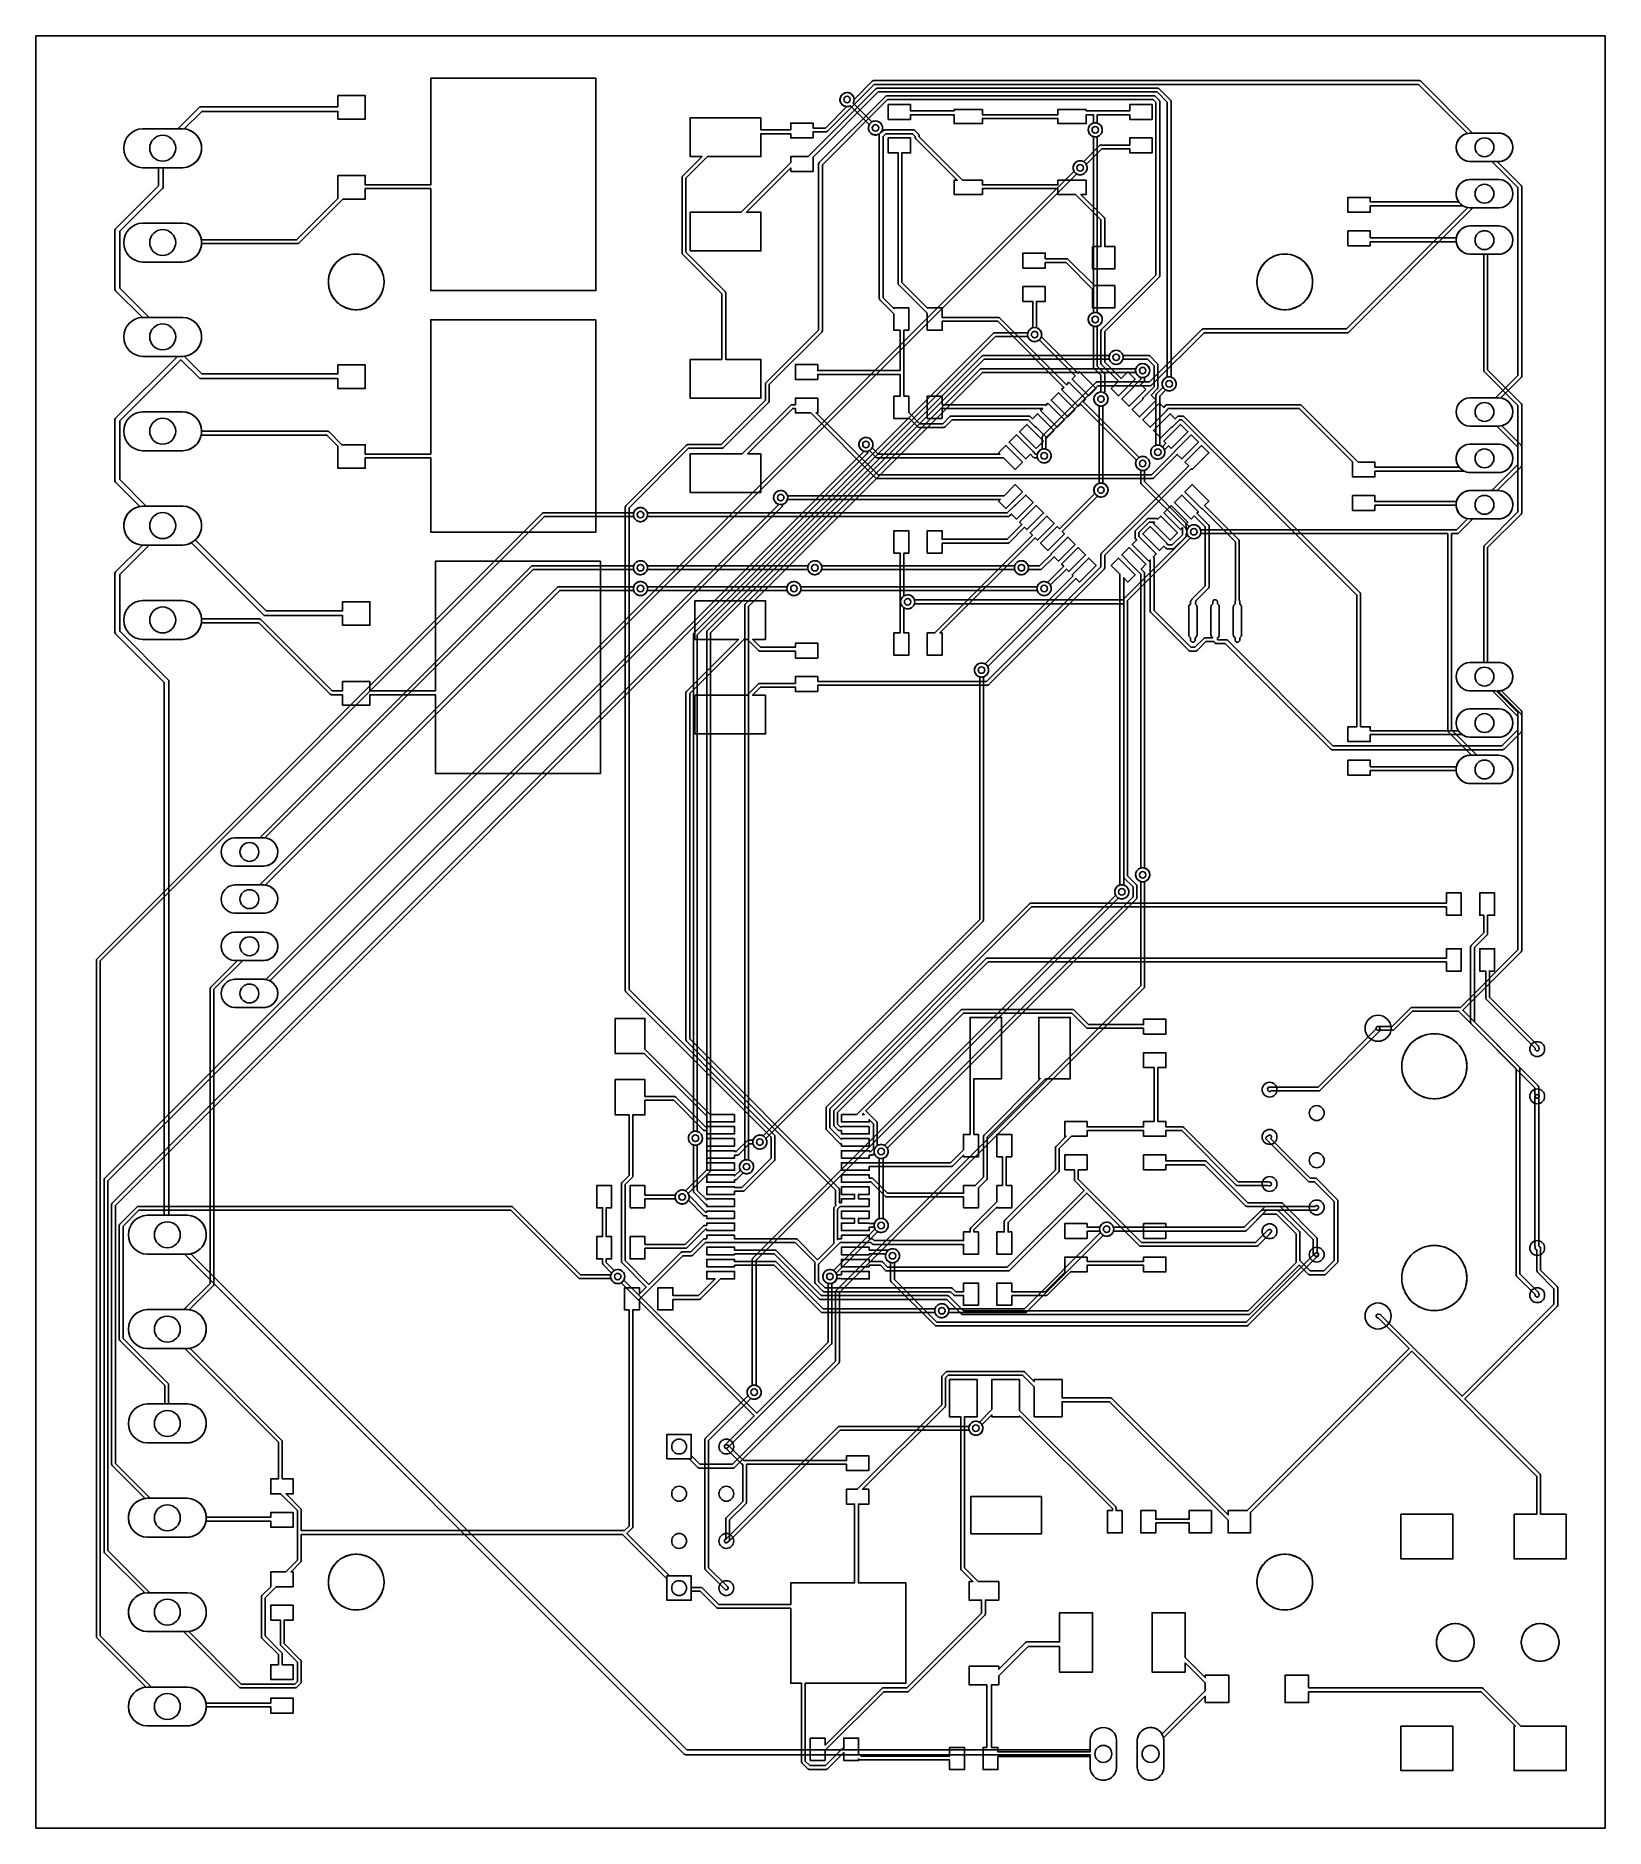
# Model space of a CAD drawing. Header units: millimetres. Extents: x 0 to 84.5, y 0 to 96.5.
import ezdxf

# ---------------------------------------------------------------- set-up
doc = ezdxf.new("R2010")
doc.units = ezdxf.units.MM

msp = doc.modelspace()

# ---------------------------------------------------------------- linework, layer by layer
at = {"layer": '16_copper'}
for points in [[(45.282, 91.167, 1), (45.134, 91.911), (45.086, 91.898, 0.046581), (45.022, 91.868), (44.007, 92.884, 0.96289), (43.362, 93.28), (43.337, 93.237, 0.737719), (43.863, 92.74), (44.879, 91.725), (44.868, 91.706), (44.849, 91.661), (44.836, 91.613), (44.83, 91.564), (44.83, 91.514), (44.836, 91.465), (44.849, 91.417), (44.868, 91.371), (44.893, 91.328), (44.923, 91.289), (44.958, 91.254), (44.998, 91.224), (45.041, 91.199), (45.086, 91.18), (45.134, 91.167), (45.183, 91.161), (45.233, 91.161)], [(57.12, 80.86, 0.789522), (57.148, 81.596), (57.148, 91.072, 0.962887), (56.972, 91.809), (56.924, 91.796, 0.737718), (56.944, 91.072), (56.944, 81.596), (56.924, 81.591), (56.878, 81.572), (56.835, 81.547), (56.796, 81.517), (56.761, 81.482), (56.731, 81.442), (56.706, 81.399), (56.687, 81.354), (56.674, 81.306), (56.668, 81.257), (56.668, 81.207), (56.674, 81.158), (56.687, 81.11), (56.706, 81.064), (56.731, 81.021), (56.761, 80.982), (56.796, 80.947), (56.835, 80.917), (56.878, 80.892), (56.924, 80.873), (56.972, 80.86), (57.021, 80.854), (57.071, 80.854)], [(8.015, 89.41, 0.91633), (7.923, 91.498), (5.737, 91.498, 0.957291), (5.737, 89.402), (7.923, 89.402)], [(80.722, 39.493, 0.045919), (80.724, 39.475), (80.74, 39.386, 1), (80.94, 39.424), (80.925, 39.503), (80.925, 39.902, 0.198912), (80.895, 39.973), (76.834, 44.035), (79.977, 47.177, 0.198912), (80.007, 47.249), (80.007, 59.903, 0.198912), (79.977, 59.975), (78.714, 61.238, 0.958575), (78.874, 62.755), (78.799, 62.762), (78.17, 62.762), (78.17, 68.944), (79.977, 70.751, 0.198912), (80.007, 70.823), (80.007, 74.394, 0.198912), (79.977, 74.466), (78.936, 75.508, 0.822914), (78.882, 77.003), (79.977, 78.098, 0.198912), (80.007, 78.17), (80.007, 88.375, 0.198912), (79.977, 88.447), (78.686, 89.738, 0.976272), (78.874, 91.255), (78.799, 91.262), (77.201, 91.262, 0.95208), (77.201, 89.738), (78.399, 89.738), (79.804, 88.333), (79.804, 78.212), (78.603, 77.012), (77.201, 77.012, 0.95208), (77.201, 75.488), (78.668, 75.488), (79.804, 74.352), (79.804, 70.865), (77.996, 69.058, 0.198912), (77.967, 68.986), (77.967, 62.762), (77.201, 62.762, 0.95208), (77.201, 61.238), (78.427, 61.238), (79.804, 59.861), (79.804, 47.291), (76.687, 44.175, 0.123115), (76.64, 44.187), (74.088, 44.187, 0.198912), (74.016, 44.157), (73.026, 43.167), (72.353, 43.167, 0.0003), (72.353, 43.167), (72.27, 43.167, 1), (72.27, 42.963), (72.354, 42.964), (73.068, 42.964, 0.198912), (73.14, 42.993), (74.13, 43.984), (76.597, 43.984), (80.722, 39.859)], [(12.374, 44.185, 0.734579), (12.601, 45.623), (56.044, 89.066, 0.96289), (56.44, 89.711), (56.397, 89.736, 0.737719), (55.9, 89.21), (12.383, 45.693, 0.027555), (12.299, 45.702), (10.701, 45.702, 0.95208), (10.701, 44.178), (12.299, 44.178)], [(54.365, 73.512, 0.789522), (54.392, 74.249), (54.392, 74.863), (57.19, 77.66), (60.005, 77.66, 0.198912), (60.077, 77.69), (62.905, 80.518), (70.619, 80.518, 0.198912), (70.69, 80.548), (77.381, 87.238), (78.799, 87.238, 0.95208), (78.799, 88.762), (77.201, 88.762, 0.893587), (77.105, 87.25), (70.577, 80.721), (62.863, 80.721, 0.198912), (62.791, 80.691), (59.963, 77.864), (57.148, 77.864, 0.198912), (57.076, 77.834), (54.219, 74.977, 0.198912), (54.189, 74.905), (54.189, 74.249), (54.169, 74.243), (54.123, 74.224), (54.08, 74.199), (54.041, 74.169), (54.006, 74.134), (53.975, 74.095), (53.951, 74.052), (53.932, 74.006), (53.919, 73.958), (53.912, 73.909), (53.912, 73.859), (53.919, 73.81), (53.932, 73.762), (53.951, 73.717), (53.975, 73.674), (54.006, 73.634), (54.041, 73.599), (54.08, 73.569), (54.123, 73.544), (54.169, 73.525), (54.217, 73.512), (54.266, 73.506), (54.315, 73.506)], [(8.015, 84.33, 0.91633), (7.923, 86.418), (5.737, 86.418, 0.957291), (5.737, 84.322), (7.923, 84.322)], [(78.874, 84.745, 0.906347), (78.799, 86.262), (77.201, 86.262, 0.95208), (77.201, 84.738), (78.799, 84.738)], [(8.015, 79.25, 0.91633), (7.923, 81.338), (5.737, 81.338, 0.957291), (5.737, 79.242), (7.923, 79.242)], [(35.587, 36.774, 0.789522), (35.615, 37.511), (35.615, 64.249), (51.679, 80.314), (53.416, 80.314, 0.962887), (54.152, 80.489), (54.139, 80.537, 0.737718), (53.416, 80.517), (51.637, 80.517, 0.198912), (51.565, 80.487), (35.442, 64.363, 0.198912), (35.412, 64.291), (35.412, 37.511), (35.392, 37.505), (35.346, 37.486), (35.303, 37.461), (35.264, 37.431), (35.228, 37.396), (35.198, 37.357), (35.173, 37.314), (35.155, 37.268), (35.142, 37.22), (35.135, 37.171), (35.135, 37.121), (35.142, 37.072), (35.155, 37.024), (35.173, 36.979), (35.198, 36.936), (35.228, 36.896), (35.264, 36.861), (35.303, 36.831), (35.346, 36.806), (35.392, 36.787), (35.439, 36.774), (35.489, 36.768), (35.538, 36.768)], [(34.873, 33.611, 0.510448), (35.129, 34.168), (36.3, 35.34, 0.198912), (36.329, 35.411), (36.329, 64.351), (51.067, 79.089), (57.804, 79.089, 0.962887), (58.54, 79.265), (58.527, 79.313, 0.737718), (57.804, 79.292), (51.025, 79.292, 0.198912), (50.953, 79.263), (36.156, 64.465, 0.198912), (36.126, 64.394), (36.126, 35.453), (34.985, 34.312), (34.967, 34.323), (34.921, 34.342), (34.873, 34.354), (34.824, 34.361), (34.774, 34.361), (34.725, 34.354), (34.677, 34.342), (34.631, 34.323), (34.588, 34.298), (34.549, 34.268), (34.514, 34.233), (34.484, 34.193), (34.459, 34.15), (34.44, 34.104), (34.427, 34.057), (34.421, 34.007), (34.421, 33.958), (34.427, 33.909), (34.44, 33.861), (34.459, 33.815), (34.484, 33.772), (34.514, 33.733), (34.549, 33.698), (34.588, 33.668), (34.631, 33.643), (34.677, 33.624), (34.725, 33.611), (34.774, 33.604), (34.824, 33.604)], [(38.343, 35.244, 0.789522), (38.37, 35.98), (38.37, 65.78), (50.965, 78.375), (59.233, 78.375, 0.962887), (59.969, 78.55), (59.956, 78.598, 0.737718), (59.233, 78.578), (50.923, 78.578, 0.198912), (50.851, 78.548), (38.197, 65.894, 0.198912), (38.167, 65.822), (38.167, 35.98), (38.147, 35.974), (38.101, 35.955), (38.058, 35.931), (38.019, 35.9), (37.984, 35.865), (37.954, 35.826), (37.929, 35.783), (37.91, 35.737), (37.897, 35.689), (37.891, 35.64), (37.891, 35.591), (37.897, 35.542), (37.91, 35.494), (37.929, 35.448), (37.954, 35.405), (37.984, 35.366), (38.019, 35.33), (38.058, 35.3), (38.101, 35.276), (38.147, 35.257), (38.195, 35.244), (38.244, 35.237), (38.294, 35.237)], [(57.426, 71.676, 0.789522), (57.454, 72.412), (57.454, 76.581, 0.962887), (57.278, 77.317), (57.23, 77.305, 0.737718), (57.251, 76.581), (57.251, 72.412), (57.23, 72.406), (57.184, 72.387), (57.142, 72.362), (57.102, 72.332), (57.067, 72.297), (57.037, 72.258), (57.012, 72.215), (56.993, 72.169), (56.98, 72.121), (56.974, 72.072), (56.974, 72.023), (56.98, 71.973), (56.993, 71.925), (57.012, 71.88), (57.037, 71.837), (57.067, 71.797), (57.102, 71.762), (57.142, 71.732), (57.184, 71.707), (57.23, 71.688), (57.278, 71.676), (57.327, 71.669), (57.377, 71.669)], [(60.488, 73.717, 0.789522), (60.515, 74.453), (60.515, 77.108), (60.84, 77.433, 0.96289), (61.236, 78.077), (61.194, 78.102, 0.737719), (60.696, 77.576), (60.342, 77.222, 0.198912), (60.312, 77.15), (60.312, 74.453), (60.292, 74.447), (60.246, 74.428), (60.203, 74.403), (60.164, 74.373), (60.129, 74.338), (60.098, 74.299), (60.074, 74.256), (60.055, 74.21), (60.042, 74.162), (60.035, 74.113), (60.035, 74.064), (60.042, 74.014), (60.055, 73.966), (60.074, 73.921), (60.098, 73.878), (60.129, 73.838), (60.164, 73.803), (60.203, 73.773), (60.246, 73.748), (60.292, 73.729), (60.34, 73.717), (60.389, 73.71), (60.438, 73.71)], [(8.015, 74.17, 0.91633), (7.923, 76.258), (5.737, 76.258, 0.957291), (5.737, 74.162), (7.923, 74.162)], [(8.265, 15.67, 0.91633), (8.173, 17.758), (6.164, 17.758), (4.286, 19.636), (4.286, 33.532), (44.77, 74.016, 0.307454), (44.8, 74.132), (44.82, 74.138, 1), (44.576, 74.855), (44.53, 74.836, 0.668181), (44.576, 74.138), (44.596, 74.132), (44.596, 74.13), (4.112, 33.646, 0.198912), (4.082, 33.574), (4.082, 19.594, 0.198912), (4.112, 19.522), (5.886, 17.748, 0.912115), (5.987, 15.662), (8.173, 15.662)], [(78.874, 72.995, 0.906347), (78.799, 74.512), (77.201, 74.512, 0.95208), (77.201, 72.988), (78.799, 72.988)], [(42.835, 26.058, 0.182684), (42.861, 26.125), (42.861, 29.332, 0.486842), (43.088, 29.882), (45.329, 32.122, 0.96289), (45.725, 32.767), (45.682, 32.792, 0.046578), (45.616, 32.816), (45.616, 36.068, 0.486842), (45.844, 36.618), (59.261, 50.035, 0.198912), (59.291, 50.107), (59.291, 50.719, 0.198912), (59.261, 50.791), (58.78, 51.271), (58.78, 66.026, 0.123433), (58.768, 66.074), (62.167, 69.473, 0.486842), (62.717, 69.701), (76.028, 69.701), (76.028, 59.087, 0.198912), (76.057, 59.015), (77.311, 57.762, 0.974179), (77.126, 56.245), (77.201, 56.238), (78.799, 56.238, 0.95208), (78.799, 57.762), (77.598, 57.762), (76.231, 59.129), (76.231, 69.701), (76.538, 69.701, 0.198912), (76.609, 69.73), (77.367, 70.488), (78.799, 70.488, 0.95208), (78.799, 72.012), (77.201, 72.012, 0.886688), (77.093, 70.502), (76.495, 69.904), (62.717, 69.904, 0.548389), (62.106, 70.09), (59.699, 72.498), (59.699, 73.112, 0.962887), (59.523, 73.848), (59.475, 73.835, 0.737718), (59.496, 73.112), (59.496, 72.456, 0.198912), (59.525, 72.384), (61.992, 69.917, 0.208454), (62.023, 69.616), (58.535, 66.128), (47.307, 66.128, 0.962887), (46.571, 65.952), (46.584, 65.905, 0.737718), (47.307, 65.925), (58.577, 65.925), (58.577, 65.925), (58.577, 51.229, 0.198912), (58.607, 51.157), (59.087, 50.677), (59.087, 50.149), (45.7, 36.761, 0.96289), (45.304, 36.117), (45.347, 36.092, 0.046578), (45.413, 36.068), (45.413, 32.816, 0.486842), (45.185, 32.266), (42.945, 30.026, 0.96289), (42.548, 29.381), (42.591, 29.357, 0.046578), (42.657, 29.332), (42.657, 26.167), (38.83, 22.34), (31.659, 29.511, 0.96289), (31.014, 29.907), (30.989, 29.864, 0.046578), (30.965, 29.798), (29.33, 29.798), (25.686, 33.442, 0.198912), (25.615, 33.472), (5.511, 33.472, 0.198912), (5.439, 33.442), (4.52, 32.524, 0.198912), (4.491, 32.452), (4.491, 26.329, 0.198912), (4.52, 26.257), (6.94, 23.838), (6.94, 22.838), (5.987, 22.838, 0.957291), (5.987, 20.742), (8.173, 20.742, 0.957291), (8.173, 22.838), (7.143, 22.838), (7.143, 23.88, 0.198912), (7.113, 23.952), (4.694, 26.371), (4.694, 32.41), (5.553, 33.269), (25.572, 33.269), (29.217, 29.625, 0.198912), (29.288, 29.595), (30.965, 29.595, 0.486842), (31.515, 29.367), (38.686, 22.196), (37.177, 20.687), (37.107, 20.618, 1), (37.248, 20.472), (37.319, 20.541, 0.002947), (37.32, 20.542), (42.831, 26.053)], [(8.265, 10.59, 0.91633), (8.173, 12.678), (6.141, 12.678), (3.877, 14.941), (3.877, 34.859), (40.177, 71.159, 0.307454), (40.207, 71.275), (40.227, 71.28, 1), (39.984, 71.998), (39.938, 71.979, 0.668181), (39.984, 71.28), (40.004, 71.275), (40.004, 71.273), (3.704, 34.973, 0.198912), (3.674, 34.901), (3.674, 14.899, 0.198912), (3.704, 14.827), (5.867, 12.665, 0.903666), (5.987, 10.582), (8.173, 10.582)], [(8.265, 5.51, 0.91633), (8.173, 7.598), (6.221, 7.598), (3.469, 10.349), (3.469, 46.697), (27.391, 70.619), (32.19, 70.619, 0.962887), (32.926, 70.795), (32.913, 70.842, 0.737718), (32.19, 70.822), (27.349, 70.822, 0.198912), (27.278, 70.792), (3.296, 46.811, 0.198912), (3.266, 46.739), (3.266, 10.307, 0.198912), (3.296, 10.235), (5.938, 7.593, 0.935083), (5.987, 5.502), (8.173, 5.502)], [(8.015, 69.09, 0.91633), (7.923, 71.178), (5.737, 71.178, 0.957291), (5.737, 69.082), (7.923, 69.082)], [(12.374, 51.805, 0.884681), (12.336, 53.318), (26.779, 67.762), (32.19, 67.762, 0.962887), (32.926, 67.937), (32.913, 67.985, 0.737718), (32.19, 67.965), (26.737, 67.965, 0.198912), (26.665, 67.935), (12.052, 53.322), (10.701, 53.322, 0.95208), (10.701, 51.798), (12.299, 51.798)], [(42.016, 67.492, 0.282818), (42.307, 67.762), (52.702, 67.762, 0.962887), (53.438, 67.937), (53.425, 67.985, 0.737718), (52.702, 67.965), (42.307, 67.965), (42.301, 67.985), (42.282, 68.031), (42.258, 68.074), (42.228, 68.113), (42.192, 68.148), (42.153, 68.178), (42.11, 68.203), (42.064, 68.222), (42.016, 68.235), (41.967, 68.241), (41.918, 68.241), (41.869, 68.235), (41.821, 68.222), (41.775, 68.203), (41.732, 68.178), (41.693, 68.148), (41.658, 68.113), (41.627, 68.074), (41.603, 68.031), (41.584, 67.985), (41.571, 67.937), (41.564, 67.888), (41.564, 67.838), (41.571, 67.789), (41.584, 67.741), (41.603, 67.696), (41.627, 67.653), (41.658, 67.613), (41.693, 67.578), (41.732, 67.548), (41.775, 67.523), (41.821, 67.504), (41.869, 67.492), (41.918, 67.485), (41.967, 67.485)], [(12.374, 49.265, 0.878681), (12.346, 50.777), (28.208, 66.639), (32.19, 66.639, 0.962887), (32.926, 66.815), (32.913, 66.863, 0.737718), (32.19, 66.842), (28.166, 66.842, 0.198912), (28.094, 66.813), (12.063, 50.782), (10.701, 50.782, 0.95208), (10.701, 49.258), (12.299, 49.258)], [(40.894, 66.369, 0.282818), (41.184, 66.639), (53.926, 66.639, 0.962887), (54.662, 66.815), (54.649, 66.863, 0.737718), (53.926, 66.842), (41.184, 66.842), (41.179, 66.863), (41.16, 66.908), (41.135, 66.951), (41.105, 66.991), (41.07, 67.026), (41.031, 67.056), (40.988, 67.081), (40.942, 67.1), (40.894, 67.112), (40.845, 67.119), (40.795, 67.119), (40.746, 67.112), (40.698, 67.1), (40.652, 67.081), (40.609, 67.056), (40.57, 67.026), (40.535, 66.991), (40.505, 66.951), (40.48, 66.908), (40.461, 66.863), (40.448, 66.815), (40.442, 66.765), (40.442, 66.716), (40.448, 66.667), (40.461, 66.619), (40.48, 66.573), (40.505, 66.53), (40.535, 66.491), (40.57, 66.456), (40.609, 66.426), (40.652, 66.401), (40.698, 66.382), (40.746, 66.369), (40.795, 66.362), (40.845, 66.362)], [(8.015, 64.01, 0.91633), (7.923, 66.098), (5.737, 66.098, 0.957291), (5.737, 64.002), (7.923, 64.002)], [(39.057, 36.57, 0.510448), (39.313, 37.128), (50.995, 48.81, 0.198912), (51.025, 48.882), (51.025, 61.988, 0.962887), (50.849, 62.724), (50.801, 62.711, 0.737718), (50.821, 61.988), (50.821, 48.924), (39.169, 37.272), (39.151, 37.282), (39.105, 37.301), (39.057, 37.314), (39.008, 37.32), (38.958, 37.32), (38.909, 37.314), (38.861, 37.301), (38.815, 37.282), (38.773, 37.257), (38.733, 37.227), (38.698, 37.192), (38.668, 37.153), (38.643, 37.11), (38.624, 37.064), (38.611, 37.016), (38.605, 36.967), (38.605, 36.917), (38.611, 36.868), (38.624, 36.82), (38.643, 36.774), (38.668, 36.732), (38.698, 36.692), (38.733, 36.657), (38.773, 36.627), (38.815, 36.602), (38.861, 36.583), (38.909, 36.57), (38.958, 36.564), (39.008, 36.564)], [(78.874, 58.745, 0.906347), (78.799, 60.262), (77.201, 60.262, 0.95208), (77.201, 58.738), (78.799, 58.738)], [(37.561, 19.391, 0.182645), (37.626, 19.42), (43.239, 25.032, 0.198912), (43.269, 25.104), (43.269, 28.838), (59.669, 45.238, 0.198912), (59.699, 45.31), (59.699, 50.967, 0.962887), (59.523, 51.703), (59.475, 51.69, 0.737718), (59.496, 50.967), (59.496, 45.352), (43.095, 28.952, 0.198912), (43.066, 28.88), (43.066, 25.146), (37.512, 19.593), (35.76, 19.593), (35.291, 20.061), (35.291, 21.199), (33.983, 21.199), (33.983, 19.891), (35.174, 19.891), (35.646, 19.42, 0.198912), (35.718, 19.39), (37.554, 19.39)], [(38.751, 23.1, 0.789522), (38.779, 23.836), (38.779, 30.573), (58.289, 50.083, 0.96289), (58.685, 50.728), (58.642, 50.753, 0.737719), (58.145, 50.227), (38.605, 30.687, 0.198912), (38.575, 30.615), (38.575, 23.836), (38.555, 23.83), (38.509, 23.811), (38.466, 23.787), (38.427, 23.756), (38.392, 23.721), (38.362, 23.682), (38.337, 23.639), (38.318, 23.593), (38.305, 23.545), (38.299, 23.496), (38.299, 23.447), (38.305, 23.398), (38.318, 23.35), (38.337, 23.304), (38.362, 23.261), (38.392, 23.222), (38.427, 23.187), (38.466, 23.156), (38.509, 23.132), (38.555, 23.113), (38.603, 23.1), (38.652, 23.093), (38.702, 23.093)], [(12.374, 46.725, 0.906347), (12.299, 48.242), (10.701, 48.242, 0.95208), (10.701, 46.718), (12.299, 46.718)], [(57.584, 2.584, 0.357806), (58.191, 3.254), (58.191, 4.746, 0.952081), (56.769, 4.746), (56.769, 4.209), (35.056, 4.209), (8.341, 30.924, 0.88285), (8.173, 32.998), (5.987, 32.998, 0.957291), (5.987, 30.902), (8.003, 30.902), (34.913, 3.992, 0.198912), (35.003, 3.955), (56.769, 3.955), (56.769, 3.254), (56.776, 3.184), (56.789, 3.116), (56.81, 3.049), (56.836, 2.984), (56.869, 2.923), (56.908, 2.865), (56.952, 2.811), (57.002, 2.761), (57.056, 2.717), (57.114, 2.678), (57.176, 2.645), (57.24, 2.618), (57.307, 2.598), (57.376, 2.584), (57.445, 2.578), (57.515, 2.578)], [(48.854, 27.488, 0.282818), (49.144, 27.758), (53.27, 27.758, 0.198912), (53.342, 27.788), (57.472, 31.918, 0.486842), (58.023, 32.146), (65.108, 32.146, 0.198912), (65.18, 32.176), (66.273, 33.269), (68.884, 33.269, 0.131327), (68.934, 33.282), (69.021, 33.332, 1), (68.919, 33.508), (68.857, 33.472), (66.23, 33.472, 0.198912), (66.159, 33.442), (65.066, 32.349), (58.023, 32.349, 0.962887), (57.287, 32.174), (57.299, 32.126, 0.046581), (57.329, 32.062), (53.228, 27.961), (49.144, 27.961), (49.139, 27.981), (49.12, 28.027), (49.095, 28.07), (49.065, 28.11), (49.03, 28.145), (48.99, 28.175), (48.948, 28.2), (48.902, 28.219), (48.854, 28.231), (48.805, 28.238), (48.755, 28.238), (48.706, 28.231), (48.658, 28.219), (48.612, 28.2), (48.569, 28.175), (48.53, 28.145), (48.495, 28.11), (48.465, 28.07), (48.44, 28.027), (48.421, 27.981), (48.408, 27.934), (48.402, 27.884), (48.402, 27.835), (48.408, 27.786), (48.421, 27.738), (48.44, 27.692), (48.465, 27.649), (48.495, 27.61), (48.53, 27.575), (48.569, 27.545), (48.612, 27.52), (48.658, 27.501), (48.706, 27.488), (48.755, 27.481), (48.805, 27.481)], [(65.216, 27.044, 0.182645), (65.282, 27.073), (68.949, 30.741), (69.029, 30.797, 1), (68.911, 30.963), (68.825, 30.902, 0.042675), (68.812, 30.891), (65.168, 27.247), (48.516, 27.247), (46.228, 29.535), (46.228, 30.455, 0.962887), (46.053, 31.191), (46.005, 31.178, 0.737718), (46.025, 30.455), (46.025, 29.492, 0.198912), (46.055, 29.421), (48.402, 27.073, 0.198912), (48.474, 27.044), (65.21, 27.044)], [(8.265, 25.83, 0.91633), (8.173, 27.918), (5.987, 27.918, 0.957291), (5.987, 25.822), (8.173, 25.822)], [(37.195, 15.365, 0.10326), (37.233, 15.38), (37.304, 15.427, 0.050783), (37.32, 15.44), (43.311, 21.431), (50.252, 21.431, 0.962887), (50.989, 21.606), (50.976, 21.654, 0.737718), (50.252, 21.634), (43.269, 21.634, 0.198912), (43.197, 21.604), (37.184, 15.591), (37.122, 15.55), (37.102, 15.534), (37.088, 15.513), (37.079, 15.49), (37.076, 15.465), (37.079, 15.44), (37.088, 15.416), (37.103, 15.396), (37.122, 15.38), (37.145, 15.369), (37.17, 15.364)], [(60.124, 2.584, 0.357806), (60.731, 3.254), (60.731, 4.746, 0.952081), (59.309, 4.746), (59.309, 3.254), (59.316, 3.184), (59.329, 3.116), (59.35, 3.049), (59.376, 2.984), (59.409, 2.923), (59.448, 2.865), (59.492, 2.811), (59.542, 2.761), (59.596, 2.717), (59.654, 2.678), (59.716, 2.645), (59.78, 2.618), (59.847, 2.598), (59.916, 2.584), (59.985, 2.578), (60.055, 2.578)]]:
    msp.add_lwpolyline(points, format="xyb", close=True, dxfattribs=at)
msp.add_lwpolyline([(35.291, 13.579), (33.983, 13.579), (33.983, 12.271), (35.291, 12.271)], close=True, dxfattribs=at)
at = {"layer": '1_copper'}
for points in [[(30.155, 94.215), (21.265, 94.215), (21.265, 88.477), (17.735, 88.477), (17.735, 88.985), (16.265, 88.985), (16.265, 87.742), (14.041, 85.517), (8.916, 85.517, 0.361079), (7.923, 86.418), (5.737, 86.418, 0.957291), (5.737, 84.322), (7.923, 84.322, 0.386127), (8.925, 85.314), (14.083, 85.314, 0.198912), (14.155, 85.344), (16.526, 87.715), (17.735, 87.715), (17.735, 88.274), (21.265, 88.274), (21.265, 82.785), (30.155, 82.785)], [(74.454, 93.886), (77.093, 91.248, 0.886314), (77.201, 89.738), (78.799, 89.738, 0.95208), (78.799, 91.262), (77.366, 91.262), (74.568, 94.06, 0.198912), (74.496, 94.09), (45.106, 94.09, 0.198912), (45.034, 94.06), (44.056, 93.081, 0.953025), (43.299, 93.094), (43.299, 93.045, 0.386312), (43.666, 92.691), (42.513, 91.538), (41.85, 91.538), (41.85, 91.8), (40.65, 91.8), (40.65, 91.436), (39.045, 91.436), (39.045, 92.081), (35.235, 92.081), (35.235, 89.999), (35.87, 89.999), (34.829, 88.957, 0.198912), (34.8, 88.886), (34.8, 84.804, 0.198912), (34.829, 84.732), (36.943, 82.618), (36.943, 79.081), (35.235, 79.081), (35.235, 76.999), (39.045, 76.999), (39.045, 79.081), (37.146, 79.081), (37.146, 82.66, 0.198912), (37.116, 82.732), (35.003, 84.846), (35.003, 88.843), (36.158, 89.999), (39.045, 89.999), (39.045, 91.233), (40.65, 91.233), (40.65, 91), (41.85, 91), (41.85, 91.335), (42.555, 91.335, 0.198912), (42.627, 91.365), (45.148, 93.886)], [(61.1, 77.39, 0.789522), (61.128, 78.126), (61.128, 92.968, 0.198912), (61.098, 93.039), (60.485, 93.652, 0.198912), (60.414, 93.681), (45.31, 93.681, 0.198912), (45.238, 93.652), (41.587, 90), (40.65, 90), (40.65, 89.675, 0.01291), (40.646, 89.672), (37.976, 87.001), (35.235, 87.001), (35.235, 84.919), (39.045, 84.919), (39.045, 87.001), (38.263, 87.001), (40.65, 89.388), (40.65, 89.2), (41.85, 89.2), (41.85, 89.976), (45.352, 93.478), (60.372, 93.478), (60.924, 92.925), (60.924, 78.126), (60.904, 78.121), (60.858, 78.102), (60.815, 78.077), (60.776, 78.047), (60.741, 78.012), (60.711, 77.973), (60.686, 77.93), (60.667, 77.884), (60.654, 77.836), (60.648, 77.787), (60.648, 77.737), (60.654, 77.688), (60.667, 77.64), (60.686, 77.594), (60.711, 77.552), (60.741, 77.512), (60.776, 77.477), (60.815, 77.447), (60.858, 77.422), (60.904, 77.403), (60.952, 77.39), (61.001, 77.384), (61.051, 77.384)], [(8.265, 30.91, 0.91633), (8.173, 32.998), (7.168, 32.998), (7.168, 61.74, 0.198912), (7.131, 61.83), (4.515, 64.446), (4.515, 67.504), (6.093, 69.082), (7.923, 69.082, 0.11318), (8.375, 69.207), (12.258, 65.324, 0.198912), (12.348, 65.287), (16.515, 65.287), (16.515, 64.765), (17.985, 64.765), (17.985, 66.035), (16.515, 66.035), (16.515, 65.541), (12.401, 65.541), (8.586, 69.356, 0.668508), (7.923, 71.178), (5.948, 71.178), (4.515, 72.61), (4.515, 75.771), (7.807, 79.062), (8.789, 78.08, 0.198912), (8.878, 78.043), (16.265, 78.043), (16.265, 77.515), (17.735, 77.515), (17.735, 78.785), (16.265, 78.785), (16.265, 78.297), (8.931, 78.297), (7.981, 79.247, 0.931261), (7.923, 81.338), (6.095, 81.338), (4.515, 82.917), (4.515, 85.976), (6.825, 88.285, 0.198912), (6.862, 88.375), (6.862, 89.402), (7.923, 89.402, 0.927015), (7.99, 91.492), (8.931, 92.432), (16.265, 92.432), (16.265, 92.015), (17.735, 92.015), (17.735, 93.285), (16.265, 93.285), (16.265, 92.686), (8.878, 92.686, 0.198912), (8.789, 92.649), (7.637, 91.498), (5.737, 91.498, 0.957291), (5.737, 89.402), (6.608, 89.402), (6.608, 88.428), (4.298, 86.118, 0.198912), (4.261, 86.028), (4.261, 82.865, 0.198912), (4.298, 82.775), (5.735, 81.338, 0.956824), (5.737, 79.242), (7.627, 79.242), (7.627, 79.242), (4.298, 75.913, 0.198912), (4.261, 75.823), (4.261, 72.558, 0.198912), (4.298, 72.468), (5.604, 71.162, 0.896814), (5.734, 69.082), (4.298, 67.647, 0.198912), (4.261, 67.557), (4.261, 64.394, 0.198912), (4.298, 64.304), (6.914, 61.688), (6.914, 32.998), (5.987, 32.998, 0.957291), (5.987, 30.902), (8.173, 30.902)], [(37.625, 34.289), (38.065, 34.289, 0.198912), (38.136, 34.319), (39.769, 35.952, 0.198912), (39.799, 36.024), (39.799, 37.248, 0.198912), (39.769, 37.32), (31.941, 45.148), (31.941, 71.087), (35.147, 74.293), (36.942, 74.293, 0.198912), (37.014, 74.323), (39.463, 76.772, 0.198912), (39.493, 76.844), (39.493, 77.72), (42.321, 80.548, 0.198912), (42.35, 80.62), (42.35, 89.558), (45.863, 93.07), (60.167, 93.07), (60.312, 92.925), (60.312, 83.621), (57.382, 80.691, 0.198912), (57.353, 80.62), (57.353, 78.885, 0.198912), (57.382, 78.813), (58.295, 77.9), (57.909, 77.514), (58.304, 77.119), (59.202, 78.017), (58.807, 78.412), (58.439, 78.044), (57.556, 78.927), (57.556, 80.577), (60.485, 83.507, 0.198912), (60.515, 83.579), (60.515, 92.968, 0.198912), (60.485, 93.039), (60.281, 93.243, 0.198912), (60.21, 93.273), (45.82, 93.273, 0.198912), (45.749, 93.243), (42.177, 89.672, 0.198912), (42.147, 89.6), (42.147, 80.662), (39.319, 77.834, 0.198912), (39.29, 77.762), (39.29, 76.886), (36.9, 74.496), (35.105, 74.496, 0.198912), (35.033, 74.466), (31.768, 71.201, 0.198912), (31.738, 71.129), (31.738, 45.106, 0.198912), (31.768, 45.034), (39.596, 37.206), (39.596, 36.066), (38.023, 34.492), (37.625, 34.492), (37.625, 34.525), (36.125, 34.525), (36.125, 34.125), (37.625, 34.125)], [(56.556, 92.536), (55.032, 92.536), (55.032, 92.253), (50.968, 92.253), (50.968, 92.536), (49.444, 92.536), (49.444, 92.457), (47.1, 92.457), (47.1, 92.8), (45.9, 92.8), (45.9, 92), (47.1, 92), (47.1, 92.254), (49.444, 92.254), (49.444, 91.774), (50.968, 91.774), (50.968, 92.05), (55.032, 92.05), (55.032, 91.774), (56.556, 91.774), (56.556, 92.254), (56.944, 92.254), (56.944, 91.801, 0.962887), (57.12, 91.065), (57.168, 91.078, 0.737718), (57.148, 91.801), (57.148, 92.254), (58.9, 92.254), (58.9, 92), (60.1, 92), (60.1, 92.8), (58.9, 92.8), (58.9, 92.457), (56.556, 92.457)], [(47, 80.65), (47, 81.85), (46.2, 81.85), (46.2, 81.812), (45.616, 82.396), (45.616, 91.089), (45.76, 91.233), (47.207, 91.233), (47.352, 91.089, 0.342137), (47.381, 90.957), (49.612, 88.726), (49.444, 88.726), (49.444, 87.964), (50.968, 87.964), (50.968, 88.274), (55.032, 88.274), (55.032, 87.964), (55.987, 87.964), (57.353, 86.598), (57.353, 85.15), (56.9, 85.15), (56.9, 83.95), (58.1, 83.95), (58.1, 85.15), (57.556, 85.15), (57.556, 86.64, 0.198912), (57.526, 86.712), (56.274, 87.964), (56.556, 87.964), (56.556, 88.726), (55.032, 88.726), (55.032, 88.477), (50.968, 88.477), (50.968, 88.726), (49.9, 88.726), (47.555, 91.071), (47.555, 91.131, 0.198912), (47.525, 91.202), (47.321, 91.407, 0.198912), (47.249, 91.436), (45.718, 91.436, 0.198912), (45.647, 91.407), (45.565, 91.325), (45.538, 91.353), (45.548, 91.371, 1), (44.868, 91.706), (44.849, 91.661, 0.668177), (45.376, 91.199), (45.394, 91.209), (45.425, 91.178, 0.123115), (45.413, 91.131), (45.413, 82.354, 0.198912), (45.442, 82.283), (46.2, 81.525), (46.2, 80.65), (46.535, 80.65), (46.535, 78.476), (42.1, 78.476), (42.1, 78.8), (40.9, 78.8), (40.9, 78), (42.1, 78), (42.1, 78.273), (46.535, 78.273), (46.535, 77.1), (46.2, 77.1), (46.2, 75.9), (47, 75.9), (47, 75.929), (47.483, 75.445, 0.198912), (47.555, 75.415), (48.882, 75.415, 0.198912), (48.954, 75.445), (49.332, 75.824), (53.432, 75.824), (53.811, 75.445, 0.174884), (53.873, 75.416), (54.433, 74.856), (54.828, 75.251), (53.93, 76.149), (53.662, 75.881), (53.546, 75.997, 0.198912), (53.474, 76.027), (49.29, 76.027, 0.198912), (49.218, 75.997), (48.84, 75.619), (47.597, 75.619), (47, 76.216), (47, 77.1), (46.738, 77.1), (46.738, 80.65)], [(59.671, 73.104, 1), (59.523, 73.848), (59.475, 73.835, 0.046581), (59.411, 73.805), (56.397, 76.82), (56.525, 76.948), (55.627, 77.846), (55.499, 77.718), (51.913, 81.304, 0.198912), (51.841, 81.333), (48.8, 81.333), (48.8, 81.85), (48, 81.85), (48, 81.849), (46.636, 83.213), (46.636, 90.2), (47.1, 90.2), (47.1, 91), (45.9, 91), (45.9, 90.2), (46.433, 90.2), (46.433, 83.171, 0.198912), (46.463, 83.099), (48, 81.562), (48, 80.65), (48.8, 80.65), (48.8, 81.13), (51.799, 81.13), (55.355, 77.574), (55.232, 77.451), (56.13, 76.553), (56.253, 76.676), (59.268, 73.662), (59.257, 73.644), (59.238, 73.598), (59.225, 73.55), (59.219, 73.501), (59.219, 73.451), (59.225, 73.402), (59.238, 73.354), (59.257, 73.308), (59.282, 73.265), (59.312, 73.226), (59.347, 73.191), (59.387, 73.161), (59.43, 73.136), (59.475, 73.117), (59.523, 73.104), (59.572, 73.098), (59.622, 73.098)], [(56.303, 89.024, 0.510448), (56.559, 89.582), (57.394, 90.417), (58.9, 90.417), (58.9, 90.2), (60.1, 90.2), (60.1, 91), (58.9, 91), (58.9, 90.62), (57.352, 90.62, 0.198912), (57.28, 90.59), (56.415, 89.725), (56.397, 89.736), (56.351, 89.755), (56.303, 89.768), (56.254, 89.774), (56.205, 89.774), (56.156, 89.768), (56.108, 89.755), (56.062, 89.736), (56.019, 89.711), (55.98, 89.681), (55.945, 89.646), (55.914, 89.606), (55.89, 89.563), (55.871, 89.518), (55.858, 89.47), (55.851, 89.421), (55.851, 89.371), (55.858, 89.322), (55.871, 89.274), (55.89, 89.228), (55.914, 89.185), (55.945, 89.146), (55.98, 89.111), (56.019, 89.081), (56.062, 89.056), (56.108, 89.037), (56.156, 89.024), (56.205, 89.018), (56.254, 89.018)], [(71.85, 87.355), (76.831, 87.355, 0.129106), (77.201, 87.238), (78.799, 87.238, 0.95208), (78.799, 88.762), (77.201, 88.762, 0.59248), (76.617, 87.558), (71.85, 87.558), (71.85, 87.8), (70.65, 87.8), (70.65, 87), (71.85, 87)], [(78.874, 70.495, 0.975796), (78.687, 72.012), (79.977, 73.302, 0.198912), (80.007, 73.374), (80.007, 76.64, 0.198912), (79.977, 76.711), (78.17, 78.519), (78.17, 84.738), (78.799, 84.738, 0.95208), (78.799, 86.262), (77.201, 86.262, 0.354963), (76.485, 85.62), (71.85, 85.62), (71.85, 86), (70.65, 86), (70.65, 85.2), (71.85, 85.2), (71.85, 85.416), (76.481, 85.416, 0.368333), (77.201, 84.738), (77.967, 84.738), (77.967, 78.476, 0.198912), (77.996, 78.405), (79.804, 76.597), (79.804, 73.416), (78.4, 72.012), (77.201, 72.012, 0.330661), (76.498, 71.435), (72.1, 71.435), (72.1, 71.75), (70.9, 71.75), (70.9, 70.95), (72.1, 70.95), (72.1, 71.231), (76.476, 71.231, 0.39283), (77.201, 70.488), (78.799, 70.488)], [(58.1, 83.05), (57.004, 83.05), (55.587, 84.467, 0.198912), (55.515, 84.497), (54.35, 84.497), (54.35, 84.8), (53.15, 84.8), (53.15, 84), (54.35, 84), (54.35, 84.294), (55.473, 84.294), (56.9, 82.867), (56.9, 81.85), (58.1, 81.85)], [(57.091, 77.514), (56.193, 78.412), (56.111, 78.33), (54.141, 80.3, 0.424985), (53.882, 80.78), (53.882, 82.2), (54.35, 82.2), (54.35, 83), (53.15, 83), (53.15, 82.2), (53.679, 82.2), (53.679, 80.78, 0.962887), (53.854, 80.044), (53.902, 80.057, 0.095374), (54.027, 80.128), (55.968, 78.186), (55.798, 78.017), (56.696, 77.119)], [(30.155, 81.215), (21.265, 81.215), (21.265, 73.986), (17.735, 73.986), (17.735, 74.485), (16.483, 74.485), (15.788, 75.181, 0.198912), (15.716, 75.21), (8.925, 75.21, 0.40138), (7.923, 76.258), (5.737, 76.258, 0.957291), (5.737, 74.162), (7.923, 74.162, 0.345996), (8.906, 75.007), (15.674, 75.007), (16.265, 74.416), (16.265, 73.215), (17.735, 73.215), (17.735, 73.783), (21.265, 73.783), (21.265, 69.785), (30.155, 69.785)], [(57.426, 76.574, 0.668179), (57.563, 77.261), (57.526, 77.282, 0.199025), (57.556, 77.354), (57.556, 78.272, 0.198912), (57.526, 78.344), (57.148, 78.723), (57.148, 80.867, 0.962887), (56.972, 81.604), (56.924, 81.591, 0.737718), (56.944, 80.867), (56.944, 78.681, 0.198912), (56.974, 78.609), (57.353, 78.23), (57.353, 77.396), (57.28, 77.324, 0.023831), (57.274, 77.316), (57.23, 77.305), (57.184, 77.286), (57.142, 77.261), (57.102, 77.231), (57.067, 77.196), (57.037, 77.156), (57.012, 77.113), (56.993, 77.068), (56.98, 77.02), (56.974, 76.97), (56.974, 76.921), (56.98, 76.872), (56.993, 76.824), (57.012, 76.778), (57.037, 76.735), (57.067, 76.696), (57.102, 76.661), (57.142, 76.631), (57.184, 76.606), (57.23, 76.587), (57.278, 76.574), (57.327, 76.568), (57.377, 76.568)], [(60.333, 76.885), (60.058, 77.161), (60.383, 77.486, 0.198912), (60.413, 77.558), (60.413, 78.783, 0.198912), (60.383, 78.854), (59.975, 79.263, 0.198912), (59.903, 79.292), (58.533, 79.292, 0.962887), (57.797, 79.117), (57.81, 79.069, 0.737718), (58.533, 79.089), (59.861, 79.089), (60.21, 78.741), (60.21, 77.6), (59.627, 77.018, 0.213936), (59.598, 76.94), (59.04, 76.382), (59.435, 75.987)], [(59.768, 77.451), (59.497, 77.722), (59.669, 77.894, 0.198912), (59.699, 77.966), (59.699, 78.112, 0.962887), (59.523, 78.848), (59.475, 78.835, 0.737718), (59.496, 78.112), (59.496, 78.008), (59.117, 77.63, 0.19092), (59.088, 77.561), (58.475, 76.948), (58.87, 76.553)], [(39.045, 74.001), (38.326, 74.001), (40.76, 76.436), (40.9, 76.436), (40.9, 76.2), (41.728, 76.2), (45.238, 72.69, 0.198912), (45.31, 72.66), (60.107, 72.66, 0.198912), (60.179, 72.69), (61.456, 73.967), (61.698, 73.725), (62.596, 74.623), (62.201, 75.018), (61.303, 74.12), (61.312, 74.11), (60.065, 72.863), (45.352, 72.863), (42.016, 76.2), (42.1, 76.2), (42.1, 77), (40.9, 77), (40.9, 76.639), (40.718, 76.639, 0.198912), (40.646, 76.609), (38.038, 74.001), (35.235, 74.001), (35.235, 71.919), (39.045, 71.919)], [(55.394, 75.817), (54.496, 76.715), (54.377, 76.595, 0.249849), (54.291, 76.639), (48.8, 76.639), (48.8, 77.1), (48, 77.1), (48, 75.9), (48.8, 75.9), (48.8, 76.436), (54.217, 76.436), (54.101, 76.32), (54.999, 75.422)], [(72.1, 73.068), (76.897, 73.068, 0.104054), (77.201, 72.988), (78.799, 72.988, 0.95208), (78.799, 74.512), (77.201, 74.512, 0.613342), (76.645, 73.271), (72.1, 73.271), (72.1, 73.55), (71.199, 73.55), (68.139, 76.609, 0.198912), (68.067, 76.639), (60.924, 76.639, 0.198912), (60.852, 76.609), (60.731, 76.488), (60.504, 76.715), (59.606, 75.817), (60.001, 75.422), (60.899, 76.32), (60.874, 76.344), (60.966, 76.436), (68.025, 76.436), (70.911, 73.55), (70.9, 73.55), (70.9, 72.75), (72.1, 72.75)], [(78.874, 75.495, 0.906347), (78.799, 77.012), (77.201, 77.012, 0.95208), (77.201, 75.488), (78.799, 75.488)], [(60.488, 73.717, 0.447489), (60.774, 74.203), (60.997, 74.426), (61.132, 74.29), (62.03, 75.188), (61.635, 75.583), (60.737, 74.685), (60.853, 74.569), (60.66, 74.376), (60.624, 74.403), (60.581, 74.428), (60.535, 74.447), (60.488, 74.46), (60.438, 74.467), (60.389, 74.467), (60.34, 74.46), (60.292, 74.447), (60.246, 74.428), (60.203, 74.403), (60.164, 74.373), (60.129, 74.338), (60.098, 74.299), (60.074, 74.256), (60.055, 74.21), (60.042, 74.162), (60.035, 74.113), (60.035, 74.064), (60.042, 74.014), (60.055, 73.966), (60.074, 73.921), (60.098, 73.878), (60.129, 73.838), (60.164, 73.803), (60.203, 73.773), (60.246, 73.748), (60.292, 73.729), (60.34, 73.717), (60.389, 73.71), (60.438, 73.71)], [(71.85, 58.883), (76.789, 58.883, 0.145976), (77.201, 58.738), (78.799, 58.738, 0.95208), (78.799, 60.262), (77.201, 60.262, 0.577626), (76.598, 59.087), (71.85, 59.087), (71.85, 59.3), (71.333, 59.3), (71.333, 66.435, 0.198912), (71.303, 66.506), (61.812, 75.997, 0.198912), (61.74, 76.027), (61.536, 76.027, 0.198912), (61.464, 75.997), (61.343, 75.876), (61.07, 76.149), (60.172, 75.251), (60.567, 74.856), (61.126, 75.415, 0.203344), (61.2, 75.445), (61.578, 75.824), (61.698, 75.824), (71.129, 66.392), (71.129, 59.3), (70.65, 59.3), (70.65, 58.5), (71.85, 58.5)], [(39.295, 61.001), (38.592, 61.001), (39.025, 61.435), (40.9, 61.435), (40.9, 61.2), (42.1, 61.2), (42.1, 61.537), (51.229, 61.537, 0.198912), (51.301, 61.566), (57.526, 67.791, 0.198912), (57.556, 67.863), (57.556, 68.536), (62.221, 73.201), (62.264, 73.159), (63.162, 74.057), (62.767, 74.452), (61.869, 73.554), (62.078, 73.345), (57.382, 68.649, 0.198912), (57.353, 68.578), (57.353, 67.905), (51.187, 61.74), (42.1, 61.74), (42.1, 62), (40.9, 62), (40.9, 61.638), (38.983, 61.638, 0.198912), (38.911, 61.608), (38.305, 61.001), (35.485, 61.001), (35.485, 58.919), (39.295, 58.919)], [(53.131, 73.554), (52.233, 74.452), (51.838, 74.057), (51.909, 73.986), (45.352, 73.986), (45.027, 74.311, 0.96289), (44.383, 74.707), (44.358, 74.664, 0.737719), (44.884, 74.167), (45.238, 73.812, 0.198912), (45.31, 73.783), (52.112, 73.783), (52.736, 73.159)], [(54.365, 73.512, 1), (54.217, 74.256), (54.169, 74.243, 0.247787), (53.926, 73.986), (53.822, 73.986), (53.693, 74.115), (53.697, 74.12), (52.799, 75.018), (52.404, 74.623), (53.302, 73.725), (53.549, 73.972), (53.709, 73.812, 0.198912), (53.78, 73.783), (53.926, 73.783), (53.932, 73.762), (53.951, 73.717), (53.975, 73.674), (54.006, 73.634), (54.041, 73.599), (54.08, 73.569), (54.123, 73.544), (54.169, 73.525), (54.217, 73.512), (54.266, 73.506), (54.315, 73.506)], [(55.394, 69.683), (55.263, 69.814), (57.166, 71.718, 0.96289), (57.563, 72.362), (57.52, 72.387, 0.737719), (57.023, 71.862), (55.119, 69.958), (54.999, 70.078), (54.101, 69.18), (54.496, 68.785)], [(32.628, 70.349, 0.282818), (32.918, 70.619), (52.352, 70.619, 0.198912), (52.423, 70.649), (52.528, 70.753), (52.799, 70.482), (53.697, 71.38), (53.302, 71.775), (52.756, 71.23, 0.190253), (52.688, 71.201), (52.31, 70.822), (32.918, 70.822), (32.913, 70.842), (32.894, 70.888), (32.869, 70.931), (32.839, 70.971), (32.804, 71.006), (32.765, 71.036), (32.722, 71.061), (32.676, 71.08), (32.628, 71.092), (32.579, 71.099), (32.529, 71.099), (32.48, 71.092), (32.432, 71.08), (32.386, 71.061), (32.343, 71.036), (32.304, 71.006), (32.269, 70.971), (32.239, 70.931), (32.214, 70.888), (32.195, 70.842), (32.182, 70.795), (32.176, 70.745), (32.176, 70.696), (32.182, 70.647), (32.195, 70.599), (32.214, 70.553), (32.239, 70.51), (32.269, 70.471), (32.304, 70.436), (32.343, 70.406), (32.386, 70.381), (32.432, 70.362), (32.48, 70.349), (32.529, 70.342), (32.579, 70.342)], [(53.131, 71.946), (52.736, 72.341), (52.136, 71.741), (40.47, 71.741, 0.962887), (39.734, 71.565), (39.747, 71.517, 0.737718), (40.47, 71.538), (51.933, 71.538), (51.838, 71.443), (52.233, 71.048)], [(62.337, 63.862), (62.36, 63.871), (62.381, 63.885), (62.399, 63.903), (62.413, 63.924), (62.422, 63.947), (62.427, 63.971), (62.427, 64.087), (62.447, 64.101), (62.472, 64.126), (62.492, 64.155), (62.509, 64.186), (62.519, 64.22), (62.525, 64.255), (62.525, 65.745), (62.519, 65.78), (62.509, 65.814), (62.492, 65.845), (62.472, 65.874), (62.447, 65.899), (62.444, 65.901), (62.452, 66.084), (63.139, 66.771, 0.198912), (63.169, 66.843), (63.169, 70.108, 0.198912), (63.139, 70.18), (62.519, 70.8), (62.596, 70.877), (61.698, 71.775), (61.303, 71.38), (62.201, 70.482), (62.375, 70.656), (62.965, 70.066), (62.965, 66.885), (62.281, 66.2, 0.198574), (62.24, 66.129), (62.219, 66.115), (62.201, 66.097), (62.187, 66.076), (62.178, 66.053), (62.173, 66.029), (62.173, 65.913), (62.153, 65.899), (62.128, 65.874), (62.108, 65.845), (62.091, 65.814), (62.081, 65.78), (62.075, 65.745), (62.075, 64.255), (62.081, 64.22), (62.091, 64.186), (62.108, 64.155), (62.128, 64.126), (62.153, 64.101), (62.173, 64.087), (62.173, 63.971), (62.178, 63.947), (62.187, 63.924), (62.201, 63.903), (62.219, 63.885), (62.24, 63.871), (62.263, 63.862), (62.287, 63.857), (62.313, 63.857)], [(64.598, 66.092), (64.587, 66.076), (64.578, 66.053), (64.573, 66.029), (64.573, 65.913), (64.553, 65.899), (64.528, 65.874), (64.508, 65.845), (64.491, 65.814), (64.481, 65.78), (64.475, 65.745), (64.475, 64.255), (64.481, 64.22), (64.491, 64.186), (64.508, 64.155), (64.528, 64.126), (64.553, 64.101), (64.573, 64.087), (64.573, 63.971), (64.578, 63.947), (64.587, 63.924), (64.601, 63.903), (64.619, 63.885), (64.64, 63.871), (64.663, 63.862), (64.687, 63.857), (64.713, 63.857), (64.737, 63.862), (64.76, 63.871), (64.781, 63.885), (64.799, 63.903), (64.813, 63.924), (64.822, 63.947), (64.827, 63.971), (64.827, 64.087), (64.847, 64.101), (64.872, 64.126), (64.892, 64.155), (64.909, 64.186), (64.919, 64.22), (64.925, 64.255), (64.925, 65.745), (64.919, 65.78), (64.909, 65.814), (64.892, 65.845), (64.872, 65.874), (64.847, 65.899), (64.827, 65.913), (64.827, 66.029), (64.822, 66.053), (64.813, 66.076, 0.108822), (64.801, 66.128), (64.801, 69.292, 0.198912), (64.772, 69.364), (62.927, 71.208), (63.162, 71.443), (62.264, 72.341), (61.869, 71.946), (62.767, 71.048), (62.783, 71.065), (64.598, 69.25), (64.598, 66.128)], [(48.8, 69.19), (52.352, 69.19, 0.198912), (52.423, 69.22), (53.242, 70.039), (53.365, 69.917), (54.263, 70.815), (53.868, 71.21), (52.97, 70.312), (53.099, 70.183), (52.31, 69.394), (48.8, 69.394), (48.8, 69.85), (48, 69.85), (48, 68.65), (48.8, 68.65)], [(48.8, 64.35), (48.676, 64.35), (53.804, 69.478), (53.93, 69.351), (54.828, 70.249), (54.433, 70.644), (53.535, 69.746), (53.66, 69.621), (48.402, 64.363, 0.042201), (48.391, 64.35), (48, 64.35), (48, 63.15), (48.8, 63.15)], [(78.993, 58.068, 0.182645), (79.059, 58.097), (79.977, 59.015, 0.198912), (80.007, 59.087), (80.007, 60.107, 0.198912), (79.977, 60.179), (78.905, 61.251, 0.887734), (78.799, 62.762), (77.201, 62.762, 0.95208), (77.201, 61.238), (78.631, 61.238), (79.804, 60.065), (79.804, 59.129), (78.945, 58.27), (69.844, 58.27), (64.159, 63.955, 0.198912), (64.087, 63.985), (63.627, 63.985), (63.627, 63.985), (63.627, 64.087), (63.647, 64.101), (63.672, 64.126), (63.692, 64.155), (63.709, 64.186), (63.719, 64.22), (63.725, 64.255), (63.725, 65.745), (63.719, 65.78), (63.709, 65.814), (63.692, 65.845), (63.672, 65.874), (63.647, 65.899), (63.627, 65.913), (63.627, 66.029), (63.622, 66.053), (63.613, 66.076), (63.599, 66.097), (63.581, 66.115), (63.56, 66.129), (63.537, 66.138), (63.513, 66.143), (63.487, 66.143), (63.463, 66.138), (63.44, 66.129), (63.419, 66.115), (63.401, 66.097), (63.387, 66.076), (63.378, 66.053), (63.373, 66.029), (63.373, 65.913), (63.353, 65.899), (63.328, 65.874), (63.308, 65.845), (63.291, 65.814), (63.281, 65.78), (63.275, 65.745), (63.275, 64.255), (63.281, 64.22), (63.291, 64.186), (63.308, 64.155), (63.328, 64.126), (63.353, 64.101), (63.373, 64.087), (62.965, 64.087, 0.198912), (62.893, 64.057), (62.413, 63.577), (62.191, 63.577), (60.209, 65.558), (60.209, 68.374, 0.226584), (60.172, 68.453), (60.333, 68.615), (59.435, 69.513), (59.427, 69.504), (59.393, 69.538), (59.393, 69.76), (59.945, 70.313), (60.236, 70.313), (60.172, 70.249), (61.07, 69.351), (61.465, 69.746), (60.567, 70.644), (60.396, 70.474, 0.245132), (60.312, 70.516), (59.903, 70.516, 0.198912), (59.832, 70.486), (59.219, 69.874, 0.198912), (59.189, 69.802), (59.189, 69.496, 0.198912), (59.219, 69.424), (59.283, 69.36), (59.04, 69.118), (59.938, 68.22), (60.006, 68.287), (60.006, 65.516, 0.198912), (60.036, 65.444), (62.077, 63.403, 0.198912), (62.148, 63.373), (62.455, 63.373, 0.198912), (62.526, 63.403), (63.007, 63.884), (63.373, 63.884), (63.422, 63.883), (63.44, 63.871), (63.463, 63.862, 0.360894), (63.577, 63.782), (64.045, 63.782), (69.73, 58.097, 0.198912), (69.802, 58.067), (78.987, 58.067)], [(61.188, 69.087), (60.966, 69.087), (60.886, 69.167), (60.899, 69.18), (60.001, 70.078), (59.606, 69.683), (60.504, 68.785), (60.742, 69.024), (60.852, 68.914, 0.198912), (60.924, 68.884), (61.23, 68.884, 0.198912), (61.302, 68.914), (61.914, 69.526, 0.198912), (61.944, 69.598), (61.944, 69.701), (61.988, 69.701, 0.962887), (62.724, 69.876), (62.711, 69.924, 0.737718), (61.988, 69.904), (61.944, 69.904), (61.944, 70.108, 0.226584), (61.907, 70.188), (62.03, 70.312), (61.132, 71.21), (60.737, 70.815), (61.635, 69.917), (61.741, 70.022), (61.741, 69.64)], [(46.2, 64.35), (46.2, 63.15), (47, 63.15), (47, 64.35), (46.738, 64.35), (46.738, 65.708, 0.990883), (47.154, 66.341), (47.111, 66.366, 0.263047), (46.738, 66.345), (46.738, 68.65), (47, 68.65), (47, 69.85), (46.2, 69.85), (46.2, 68.65), (46.535, 68.65), (46.535, 64.35)], [(53.14, 67.492, 0.282818), (53.43, 67.762), (54.087, 67.762, 0.198912), (54.158, 67.791), (54.824, 68.457), (55.062, 68.22), (55.96, 69.118), (55.565, 69.513), (54.667, 68.615), (54.68, 68.601), (54.044, 67.965), (53.43, 67.965), (53.425, 67.985), (53.406, 68.031), (53.381, 68.074), (53.351, 68.113), (53.316, 68.148), (53.277, 68.178), (53.234, 68.203), (53.188, 68.222), (53.14, 68.235), (53.091, 68.241), (53.041, 68.241), (52.992, 68.235), (52.944, 68.222), (52.898, 68.203), (52.855, 68.178), (52.816, 68.148), (52.781, 68.113), (52.751, 68.074), (52.726, 68.031), (52.707, 67.985), (52.694, 67.937), (52.688, 67.888), (52.688, 67.838), (52.694, 67.789), (52.707, 67.741), (52.726, 67.696), (52.751, 67.653), (52.781, 67.613), (52.816, 67.578), (52.855, 67.548), (52.898, 67.523), (52.944, 67.504), (52.992, 67.492), (53.041, 67.485), (53.091, 67.485)], [(54.365, 66.369, 0.510448), (54.62, 66.926), (55.487, 67.794), (55.627, 67.654), (56.525, 68.552), (56.13, 68.947), (55.232, 68.049), (55.344, 67.938), (54.476, 67.07), (54.458, 67.081), (54.412, 67.1), (54.365, 67.112), (54.315, 67.119), (54.266, 67.119), (54.217, 67.112), (54.169, 67.1), (54.123, 67.081), (54.08, 67.056), (54.041, 67.026), (54.006, 66.991), (53.975, 66.951), (53.951, 66.908), (53.932, 66.863), (53.919, 66.815), (53.912, 66.765), (53.912, 66.716), (53.919, 66.667), (53.932, 66.619), (53.951, 66.573), (53.975, 66.53), (54.006, 66.491), (54.041, 66.456), (54.08, 66.426), (54.123, 66.401), (54.169, 66.382), (54.217, 66.369), (54.266, 66.362), (54.315, 66.362)], [(59.671, 50.959, 0.789522), (59.699, 51.695), (59.699, 67.557, 0.198912), (59.669, 67.629), (59.508, 67.79), (59.768, 68.049), (58.87, 68.947), (58.475, 68.552), (59.093, 67.933, 0.116431), (59.117, 67.893), (59.496, 67.515), (59.496, 51.695), (59.475, 51.69), (59.43, 51.671), (59.387, 51.646), (59.347, 51.616), (59.312, 51.581), (59.282, 51.542), (59.257, 51.499), (59.238, 51.453), (59.225, 51.405), (59.219, 51.356), (59.219, 51.306), (59.225, 51.257), (59.238, 51.209), (59.257, 51.164), (59.282, 51.121), (59.312, 51.081), (59.347, 51.046), (59.387, 51.016), (59.43, 50.991), (59.475, 50.972), (59.523, 50.959), (59.572, 50.953), (59.622, 50.953)], [(30.405, 68.215), (21.515, 68.215), (21.515, 61.23), (17.985, 61.23), (17.985, 61.735), (16.515, 61.735), (16.515, 61.23), (15.962, 61.23), (12.114, 65.078, 0.198912), (12.042, 65.107), (8.924, 65.107, 0.385659), (7.923, 66.098), (5.737, 66.098, 0.957291), (5.737, 64.002), (7.923, 64.002, 0.361544), (8.916, 64.904), (12, 64.904), (15.848, 61.056, 0.198912), (15.92, 61.026), (16.515, 61.026), (16.515, 60.465), (17.985, 60.465), (17.985, 61.026), (21.515, 61.026), (21.515, 56.785), (30.405, 56.785)], [(32.628, 67.492, 0.282818), (32.918, 67.762), (41.578, 67.762, 0.962887), (42.314, 67.937), (42.301, 67.985, 0.737718), (41.578, 67.965), (32.918, 67.965), (32.913, 67.985), (32.894, 68.031), (32.869, 68.074), (32.839, 68.113), (32.804, 68.148), (32.765, 68.178), (32.722, 68.203), (32.676, 68.222), (32.628, 68.235), (32.579, 68.241), (32.529, 68.241), (32.48, 68.235), (32.432, 68.222), (32.386, 68.203), (32.343, 68.178), (32.304, 68.148), (32.269, 68.113), (32.239, 68.074), (32.214, 68.031), (32.195, 67.985), (32.182, 67.937), (32.176, 67.888), (32.176, 67.838), (32.182, 67.789), (32.195, 67.741), (32.214, 67.696), (32.239, 67.653), (32.269, 67.613), (32.304, 67.578), (32.343, 67.548), (32.386, 67.523), (32.432, 67.504), (32.48, 67.492), (32.529, 67.485), (32.579, 67.485)], [(50.997, 61.981, 0.510448), (51.252, 62.538), (55.998, 67.284), (56.193, 67.088), (57.091, 67.986), (56.696, 68.381), (55.798, 67.483), (55.854, 67.427), (51.109, 62.682), (51.091, 62.692), (51.045, 62.711), (50.997, 62.724), (50.948, 62.731), (50.898, 62.731), (50.849, 62.724), (50.801, 62.711), (50.755, 62.692), (50.712, 62.668), (50.673, 62.638), (50.638, 62.602), (50.608, 62.563), (50.583, 62.52), (50.564, 62.474), (50.551, 62.426), (50.545, 62.377), (50.545, 62.328), (50.551, 62.279), (50.564, 62.231), (50.583, 62.185), (50.608, 62.142), (50.638, 62.103), (50.673, 62.068), (50.712, 62.037), (50.755, 62.013), (50.801, 61.994), (50.849, 61.981), (50.898, 61.974), (50.948, 61.974)], [(58.549, 50.041, 0.789522), (58.576, 50.777), (58.576, 67.319), (58.807, 67.088), (59.202, 67.483), (58.304, 68.381), (57.909, 67.986), (58.373, 67.522), (58.373, 50.777), (58.353, 50.772), (58.307, 50.753), (58.264, 50.728), (58.225, 50.698), (58.19, 50.663), (58.16, 50.623), (58.135, 50.58), (58.116, 50.535), (58.103, 50.487), (58.096, 50.437), (58.096, 50.388), (58.103, 50.339), (58.116, 50.291), (58.135, 50.245), (58.16, 50.202), (58.19, 50.163), (58.225, 50.128), (58.264, 50.098), (58.307, 50.073), (58.353, 50.054), (58.401, 50.041), (58.45, 50.035), (58.499, 50.035)], [(32.628, 66.369, 0.282818), (32.918, 66.639), (40.456, 66.639, 0.962887), (41.192, 66.815), (41.179, 66.863, 0.737718), (40.456, 66.842), (32.918, 66.842), (32.913, 66.863), (32.894, 66.908), (32.869, 66.951), (32.839, 66.991), (32.804, 67.026), (32.765, 67.056), (32.722, 67.081), (32.676, 67.1), (32.628, 67.112), (32.579, 67.119), (32.529, 67.119), (32.48, 67.112), (32.432, 67.1), (32.386, 67.081), (32.343, 67.056), (32.304, 67.026), (32.269, 66.991), (32.239, 66.951), (32.214, 66.908), (32.195, 66.863), (32.182, 66.815), (32.176, 66.765), (32.176, 66.716), (32.182, 66.667), (32.195, 66.619), (32.214, 66.573), (32.239, 66.53), (32.269, 66.491), (32.304, 66.456), (32.343, 66.426), (32.386, 66.401), (32.432, 66.382), (32.48, 66.369), (32.529, 66.362), (32.579, 66.362)], [(80.824, 16.9), (79.6, 16.9), (79.6, 14.5), (82.4, 14.5), (82.4, 16.9), (81.027, 16.9), (81.027, 18.981, 0.198912), (80.997, 19.053), (76.936, 23.114), (81.916, 28.094, 0.198912), (81.946, 28.166), (81.946, 29.084, 0.198912), (81.916, 29.156), (81.027, 30.045), (81.027, 31.227, 0.341893), (80.951, 31.326), (80.935, 31.328, 0.023468), (80.925, 31.338), (80.925, 39.351, 0.992577), (80.73, 39.43), (80.729, 39.429, 0.094907), (80.722, 39.391), (80.722, 31.329, 0.043053), (80.724, 31.312), (80.74, 31.218, 0.320616), (80.824, 31.135), (80.824, 30.003, 0.198912), (80.854, 29.931), (81.743, 29.042), (81.743, 28.208), (76.793, 23.258), (72.425, 27.625, 0.13411), (72.379, 27.652), (72.295, 27.673, 1), (72.245, 27.477), (72.301, 27.462), (73.945, 25.819), (65.226, 17.1), (64.2, 17.1), (64.2, 16.869), (57.934, 23.135, 0.198912), (57.862, 23.165), (55.26, 23.165), (55.26, 24.153), (53.761, 24.153), (53.761, 24.042), (53.24, 24.564, 0.198912), (53.168, 24.594), (49.086, 24.594, 0.198912), (49.014, 24.564), (48.81, 24.36, 0.198912), (48.78, 24.288), (48.78, 22.799), (44.231, 18.25), (43.65, 18.25), (43.65, 17.45), (44.086, 17.45), (44.086, 13.2), (40.65, 13.2), (40.65, 12.041), (36.78, 12.041), (35.891, 12.93, 0.198912), (35.82, 12.96), (35.291, 12.96), (35.291, 13.579), (34.12, 13.579), (31.83, 15.869), (32.116, 16.154, 0.198912), (32.145, 16.226), (32.145, 27.9), (32.5, 27.9), (32.5, 28.485, 0.073136), (32.524, 28.502), (34.841, 30.82), (35.309, 30.82, 0.198912), (35.381, 30.849), (36.066, 31.534), (36.125, 31.534), (36.125, 31.525), (37.625, 31.525), (37.625, 31.534), (40.88, 31.534), (41.955, 30.458, 0.123115), (41.943, 30.411), (41.943, 29.39, 0.198912), (41.973, 29.319), (42.381, 28.91, 0.198912), (42.453, 28.881), (49.248, 28.881), (49.422, 28.706, 0.198912), (49.494, 28.677), (49.95, 28.677), (49.95, 28.15), (50.75, 28.15), (50.75, 29.35), (49.95, 29.35), (49.95, 28.88), (49.536, 28.88), (49.362, 29.054, 0.198912), (49.29, 29.084), (42.495, 29.084), (42.146, 29.432), (42.146, 30.369), (43.311, 31.534), (43.375, 31.534), (43.375, 31.525), (44.875, 31.525), (44.875, 31.534), (44.962, 31.534), (45.034, 31.462, 0.198912), (45.106, 31.432), (49.95, 31.432), (49.95, 30.9), (50.75, 30.9), (50.75, 32.1), (50.514, 32.1), (50.514, 32.206), (51.75, 33.441), (51.75, 33.4), (52.55, 33.4), (52.55, 34.6), (52.249, 34.6), (52.249, 36.15), (52.55, 36.15), (52.55, 37.35), (51.75, 37.35), (51.75, 36.15), (52.046, 36.15), (52.046, 34.6), (51.75, 34.6), (51.75, 33.729), (50.341, 32.32, 0.198912), (50.311, 32.248), (50.311, 32.1), (49.95, 32.1), (49.95, 31.635), (45.148, 31.635), (45.076, 31.707, 0.198912), (45.004, 31.737), (44.875, 31.737), (44.875, 31.925), (43.375, 31.925), (43.375, 31.737), (43.269, 31.737, 0.306262), (43.167, 31.677), (43.167, 33.328), (43.311, 33.473), (44.086, 33.473, 0.042932), (44.103, 33.475), (44.875, 33.475), (44.875, 33.875), (44.289, 33.875), (44.289, 34.125), (44.875, 34.125), (44.875, 34.525), (43.375, 34.525), (43.375, 34.125), (44.086, 34.125), (44.086, 33.875), (43.375, 33.875), (43.375, 33.676), (43.269, 33.676), (43.269, 33.676), (43.269, 34.391, 0.198912), (43.239, 34.463), (35.207, 42.495), (35.207, 61.086), (38.12, 63.999), (38.316, 63.999), (38.911, 63.403, 0.198912), (38.983, 63.373), (40.9, 63.373), (40.9, 63), (42.1, 63), (42.1, 63.8), (40.9, 63.8), (40.9, 63.577), (39.025, 63.577), (38.603, 63.999), (39.295, 63.999), (39.295, 66.081), (35.485, 66.081), (35.485, 63.999), (37.832, 63.999), (35.033, 61.2, 0.198912), (35.004, 61.128), (35.004, 42.453, 0.198912), (35.033, 42.381), (43.066, 34.349), (43.066, 33.574, 0.123433), (43.078, 33.527), (42.993, 33.442, 0.198912), (42.964, 33.37), (42.964, 31.533, 0.123433), (42.976, 31.486), (42.096, 30.606), (40.994, 31.707, 0.198912), (40.922, 31.737), (37.625, 31.737), (37.625, 31.925), (36.125, 31.925), (36.125, 31.737), (36.024, 31.737, 0.198912), (35.952, 31.707), (35.267, 31.023), (34.799, 31.023, 0.198912), (34.727, 30.993), (33.013, 29.279), (31.737, 30.555), (31.737, 34.655), (32.116, 35.033, 0.198912), (32.145, 35.105), (32.145, 38.4), (32.8, 38.4), (32.8, 39.188), (34.349, 39.188), (35.952, 37.585, 0.198912), (36.024, 37.555), (36.125, 37.555), (36.125, 37.375), (37.625, 37.375), (37.625, 37.775), (36.125, 37.775), (36.125, 37.758), (36.066, 37.758), (34.463, 39.361, 0.198912), (34.391, 39.391), (32.8, 39.391), (32.8, 40.3), (31.2, 40.3), (31.2, 38.4), (31.942, 38.4), (31.942, 35.147), (31.564, 34.769, 0.198912), (31.534, 34.697), (31.534, 30.513, 0.198912), (31.564, 30.441), (32.869, 29.135), (32.5, 28.766), (32.5, 29.1), (31.7, 29.1), (31.7, 27.9), (31.942, 27.9), (31.942, 16.268), (31.683, 16.009, 0.123115), (31.636, 16.021), (14.287, 16.021), (14.287, 17.144, 0.198912), (14.257, 17.216), (13.473, 18), (13.85, 18), (13.85, 18.8), (13.266, 18.8), (13.266, 20.818, 0.198912), (13.236, 20.89), (8.291, 25.835, 0.869008), (8.256, 27.91), (9.562, 29.217, 0.198912), (9.592, 29.288), (9.592, 45.166), (11.144, 46.718), (12.299, 46.718, 0.95208), (12.299, 48.242), (10.701, 48.242, 0.95208), (10.701, 46.718), (10.857, 46.718), (9.419, 45.28, 0.198912), (9.389, 45.208), (9.389, 29.33), (7.976, 27.918), (5.987, 27.918, 0.957291), (5.987, 25.822), (8.017, 25.822), (13.063, 20.776), (13.063, 18.8), (12.65, 18.8), (12.65, 18), (13.187, 18, 0.029074), (13.195, 17.991), (14.083, 17.102), (14.083, 14.431), (13.452, 13.8), (12.65, 13.8), (12.65, 13), (12.652, 13), (12.174, 12.522, 0.198912), (12.144, 12.45), (12.144, 10.307, 0.198912), (12.174, 10.235), (13.063, 9.347), (13.063, 8.8), (12.65, 8.8), (12.65, 8), (13.85, 8), (13.85, 8.8), (13.266, 8.8), (13.266, 9.389, 0.198912), (13.236, 9.46), (12.348, 10.349), (12.348, 12.408), (12.94, 13), (13.85, 13), (13.85, 13.8), (13.74, 13.8), (14.257, 14.317, 0.198912), (14.287, 14.389), (14.287, 15.818), (31.593, 15.818), (33.983, 13.428), (33.983, 12.271), (35.291, 12.271), (35.291, 12.757), (35.777, 12.757), (36.666, 11.868, 0.198912), (36.738, 11.838), (40.65, 11.838), (40.65, 7.8), (41.229, 7.8), (41.229, 3.572, 0.198912), (41.258, 3.5), (41.565, 3.194, 0.198912), (41.636, 3.164), (42.555, 3.164, 0.198912), (42.627, 3.194), (43.5, 4.067), (43.5, 3.65), (44.3, 3.65), (44.3, 3.724, 0.270241), (44.392, 3.674), (49.2, 3.674), (49.2, 3.15), (50, 3.15), (50, 4.35), (49.2, 4.35), (49.2, 3.877), (44.434, 3.877), (44.3, 4.011), (44.3, 4.85), (43.5, 4.85), (43.5, 4.286, 0.266659), (43.401, 4.256), (42.513, 3.367), (41.678, 3.367), (41.432, 3.614), (41.432, 7.8), (46.85, 7.8), (46.85, 13.2), (44.289, 13.2), (44.289, 17.45), (44.85, 17.45), (44.85, 18.25), (44.518, 18.25), (48.954, 22.685, 0.198912), (48.984, 22.757), (48.984, 24.246), (49.128, 24.39), (53.126, 24.39), (53.761, 23.755), (53.761, 22.146), (55.26, 22.146), (55.26, 22.962), (57.82, 22.962), (64.2, 16.582), (64.2, 15.9), (65.4, 15.9), (65.4, 16.987), (74.088, 25.675), (80.824, 18.939)], [(78.874, 56.245, 0.906347), (78.799, 57.762), (77.201, 57.762, 0.344438), (76.49, 57.148), (71.85, 57.148), (71.85, 57.5), (70.65, 57.5), (70.65, 56.7), (71.85, 56.7), (71.85, 56.944), (76.478, 56.944, 0.37887), (77.201, 56.238), (78.799, 56.238)], [(12.374, 51.805, 0.906347), (12.299, 53.322), (10.701, 53.322, 0.95208), (10.701, 51.798), (12.299, 51.798)], [(12.374, 49.265, 0.906347), (12.299, 50.782), (10.701, 50.782, 0.95208), (10.701, 49.258), (12.299, 49.258)], [(44.875, 37.125), (43.375, 37.125), (43.375, 37.082), (42.759, 37.699), (42.759, 38.737), (53.618, 49.597), (75.95, 49.597), (75.95, 49.15), (76.75, 49.15), (76.75, 50.35), (75.95, 50.35), (75.95, 49.8), (53.576, 49.8, 0.198912), (53.504, 49.77), (42.585, 38.851, 0.198912), (42.555, 38.779), (42.555, 37.656, 0.198912), (42.585, 37.585), (43.299, 36.87, 0.208518), (43.375, 36.84), (43.375, 36.725), (44.875, 36.725)], [(80.876, 28.6, 0.36625), (80.94, 28.715), (80.923, 28.798, 0.148719), (80.895, 28.85), (79.905, 29.841), (79.905, 40.922, 0.198912), (79.875, 40.994), (77.456, 43.413), (77.456, 47.411), (78.14, 48.096, 0.198912), (78.17, 48.168), (78.17, 49.15), (78.55, 49.15), (78.55, 50.35), (77.75, 50.35), (77.75, 49.15), (77.967, 49.15), (77.967, 48.21), (77.282, 47.525, 0.198912), (77.252, 47.453), (77.252, 43.371, 0.198912), (77.282, 43.299), (79.702, 40.88), (79.702, 29.799, 0.198912), (79.731, 29.727), (80.73, 28.728), (80.74, 28.675), (80.748, 28.651), (80.762, 28.63), (80.78, 28.613), (80.802, 28.601), (80.826, 28.594), (80.851, 28.594)], [(44.875, 37.775), (43.375, 37.775), (43.375, 37.758), (43.311, 37.758), (43.167, 37.903), (43.167, 38.533), (51.271, 46.637), (75.95, 46.637), (75.95, 46.15), (76.75, 46.15), (76.75, 47.35), (75.95, 47.35), (75.95, 46.84), (51.229, 46.84, 0.198912), (51.157, 46.811), (42.993, 38.647, 0.198912), (42.964, 38.575), (42.964, 37.861, 0.198912), (42.993, 37.789), (43.197, 37.585, 0.198912), (43.269, 37.555), (43.375, 37.555), (43.375, 37.375), (44.875, 37.375)], [(80.873, 41.849, 0.366251), (80.94, 41.962), (80.924, 42.061, 0.15682), (80.895, 42.116), (78.272, 44.74), (78.272, 46.15), (78.55, 46.15), (78.55, 47.35), (77.75, 47.35), (77.75, 46.15), (78.069, 46.15), (78.069, 44.698, 0.198912), (78.098, 44.626), (80.729, 41.996), (80.74, 41.928), (80.747, 41.904), (80.76, 41.883), (80.777, 41.865), (80.799, 41.852), (80.823, 41.845), (80.848, 41.844)], [(12.374, 44.185, 0.906347), (12.299, 45.702), (10.701, 45.702, 0.95208), (10.701, 44.178), (12.299, 44.178)], [(43.375, 38.425), (43.375, 38.025), (44.875, 38.025), (44.875, 38.152), (45.107, 37.921), (45.107, 36.576), (44.962, 36.431), (44.875, 36.431), (44.875, 36.475), (43.375, 36.475), (43.375, 36.075), (44.875, 36.075), (44.875, 36.228), (45.004, 36.228, 0.198912), (45.076, 36.258), (45.15, 36.332), (45.155, 36.31, 1), (45.873, 36.554), (45.854, 36.599, 0.447587), (45.31, 36.75), (45.31, 37.963, 0.198912), (45.28, 38.034), (44.689, 38.626), (49.945, 43.882), (55.779, 43.882), (56.566, 43.095, 0.198912), (56.638, 43.066), (59.65, 43.066), (59.65, 42.75), (60.85, 42.75), (60.85, 43.55), (59.65, 43.55), (59.65, 43.269), (56.68, 43.269), (55.893, 44.055, 0.198912), (55.821, 44.085), (49.902, 44.085, 0.198912), (49.831, 44.055), (44.2, 38.425)], [(44.875, 35.616), (49.29, 35.616, 0.198912), (49.362, 35.646), (49.95, 36.234), (49.95, 36.15), (50.75, 36.15), (50.75, 37.35), (50.514, 37.35), (50.514, 40.35), (52, 40.35), (52, 43.65), (50.3, 43.65), (50.3, 40.35), (50.311, 40.35), (50.311, 37.35), (49.95, 37.35), (49.95, 36.521), (49.248, 35.819), (44.875, 35.819), (44.875, 35.825), (43.375, 35.825), (43.375, 35.425), (44.875, 35.425)], [(50.75, 34.482), (51.199, 34.931, 0.198912), (51.229, 35.003), (51.229, 37.206), (54.372, 40.35), (55.7, 40.35), (55.7, 43.65), (54, 43.65), (54, 40.35), (54.085, 40.35), (51.055, 37.32, 0.198912), (51.025, 37.248), (51.025, 35.045), (50.58, 34.6), (49.95, 34.6), (49.95, 34.186), (45.863, 34.186), (45.076, 34.973, 0.198912), (45.004, 35.003), (44.875, 35.003), (44.875, 35.175), (43.375, 35.175), (43.375, 34.775), (44.875, 34.775), (44.875, 34.8), (44.962, 34.8), (45.749, 34.013, 0.198912), (45.82, 33.983), (49.95, 33.983), (49.95, 33.4), (50.75, 33.4)], [(66.46, 39.663, 0.124738), (66.503, 39.689), (66.509, 39.698), (69.088, 39.698, 0.198912), (69.16, 39.728), (72.323, 42.891, 0.152401), (72.351, 42.945), (72.37, 43.047, 1), (72.17, 43.083), (72.157, 43.012), (69.046, 39.901), (66.435, 39.901, 0.625139), (66.336, 39.722), (66.348, 39.7), (66.365, 39.682), (66.386, 39.668), (66.41, 39.66), (66.435, 39.659)], [(52.55, 32.1), (52.351, 32.1), (52.351, 32.614), (55.077, 35.34, 0.198912), (55.107, 35.411), (55.107, 36.594), (55.763, 37.25), (56.6, 37.25), (56.6, 37.555), (59.65, 37.555), (59.65, 37.25), (60.85, 37.25), (60.85, 37.555), (61.698, 37.555), (64.628, 34.625, 0.198912), (64.7, 34.595), (66.324, 34.595), (66.413, 34.58, 1), (66.447, 34.78), (66.35, 34.797, 0.043186), (66.333, 34.799), (64.742, 34.799), (61.812, 37.728, 0.198912), (61.74, 37.758), (60.85, 37.758), (60.85, 38.05), (60.413, 38.05), (60.413, 40.95), (60.85, 40.95), (60.85, 41.75), (59.65, 41.75), (59.65, 40.95), (60.21, 40.95), (60.21, 38.05), (59.65, 38.05), (59.65, 37.758), (56.6, 37.758), (56.6, 38.05), (55.4, 38.05), (55.4, 37.25), (55.475, 37.25), (54.933, 36.708, 0.198912), (54.903, 36.636), (54.903, 35.453), (52.178, 32.728, 0.198912), (52.148, 32.656), (52.148, 32.1), (51.75, 32.1), (51.75, 30.9), (52.55, 30.9)], [(37.625, 33.875), (36.125, 33.875), (36.125, 33.821), (35.615, 34.331), (35.615, 36.782, 0.962887), (35.439, 37.518), (35.392, 37.505, 0.737718), (35.412, 36.782), (35.412, 34.289, 0.198912), (35.442, 34.217), (36.054, 33.605, 0.197121), (36.125, 33.575), (36.125, 33.475), (37.625, 33.475)], [(68.067, 32.044, 0.198912), (68.037, 32.116), (66.915, 33.238, 0.198912), (66.843, 33.268), (66.026, 33.268, 0.198912), (65.955, 33.238), (65.066, 32.349), (60.85, 32.349), (60.85, 32.55), (59.65, 32.55), (59.65, 31.75), (60.85, 31.75), (60.85, 32.146), (65.108, 32.146, 0.198912), (65.18, 32.176), (66.068, 33.065), (66.801, 33.065), (67.864, 32.002), (67.864, 30.513, 0.123433), (67.876, 30.465), (65.27, 27.859), (49.945, 27.859), (49.158, 28.646, 0.198912), (49.086, 28.676), (42.291, 28.676), (39.871, 31.095, 0.198912), (39.8, 31.125), (37.625, 31.125), (37.625, 31.275), (36.125, 31.275), (36.125, 30.875), (37.625, 30.875), (37.625, 30.922), (39.757, 30.922), (42.177, 28.502, 0.198912), (42.249, 28.472), (49.044, 28.472), (49.831, 27.686, 0.198912), (49.902, 27.656), (65.312, 27.656, 0.198912), (65.384, 27.686), (68.016, 30.318), (68.506, 29.829, 0.198912), (68.578, 29.799), (69.394, 29.799, 0.198912), (69.466, 29.829), (70.078, 30.441, 0.198912), (70.108, 30.513), (70.108, 33.779, 0.198912), (70.078, 33.85), (68.956, 34.973, 0.198912), (68.884, 35.003), (68.62, 35.003), (66.487, 37.136, 0.947526), (66.383, 37.31), (66.369, 37.301), (66.271, 37.227, 0.455077), (66.261, 37.074), (68.506, 34.829, 0.198912), (68.578, 34.8), (68.842, 34.8), (69.905, 33.736), (69.905, 30.555), (69.352, 30.002), (68.62, 30.002), (68.067, 30.555)], [(37.625, 36.228), (37.759, 36.228, 0.198912), (37.83, 36.258), (38.413, 36.84), (38.619, 36.84, 0.962887), (39.355, 37.016), (39.342, 37.064, 0.737718), (38.619, 37.044), (38.371, 37.044, 0.198912), (38.299, 37.014), (37.716, 36.431), (37.625, 36.431), (37.625, 36.475), (36.125, 36.475), (36.125, 36.075), (37.625, 36.075)], [(37.625, 34.902, 0.278263), (37.728, 34.931), (38.083, 35.286, 0.96289), (38.479, 35.931), (38.436, 35.955, 0.737719), (37.939, 35.43), (37.625, 35.115), (37.625, 35.175), (36.125, 35.175), (36.125, 34.775), (37.625, 34.775)], [(56.127, 35.45), (56.6, 35.45), (56.6, 36.25), (55.4, 36.25), (55.4, 35.45), (55.924, 35.45), (55.924, 34.901, 0.198912), (55.954, 34.829), (56.443, 34.34), (52.31, 30.206), (45.863, 30.206), (45.586, 30.483, 0.198912), (45.514, 30.513), (44.875, 30.513), (44.875, 30.625), (43.375, 30.625), (43.375, 30.225), (44.875, 30.225), (44.875, 30.309), (45.472, 30.309), (45.749, 30.033, 0.198912), (45.82, 30.003), (52.352, 30.003, 0.198912), (52.423, 30.033), (56.587, 34.196), (59.423, 31.36, 0.198912), (59.495, 31.33), (65.72, 31.33, 0.198912), (65.792, 31.36), (66.404, 31.971), (66.501, 32.068, 1), (66.359, 32.212), (66.261, 32.116, 0.001544), (66.261, 32.116), (65.678, 31.533), (59.537, 31.533), (56.127, 34.943)], [(69, 30.783, 0.683048), (69.014, 30.972), (68.985, 30.985), (68.985, 31.738, 0.198912), (68.956, 31.809), (67.119, 33.646, 0.198912), (67.047, 33.676), (65.252, 33.676), (63.037, 35.891, 0.198912), (62.965, 35.921), (60.85, 35.921), (60.85, 36.25), (59.65, 36.25), (59.65, 35.45), (60.85, 35.45), (60.85, 35.718), (62.923, 35.718), (65.138, 33.503, 0.198912), (65.21, 33.473), (67.005, 33.473), (68.782, 31.695), (68.782, 30.921, 0.289077), (68.84, 30.829), (68.926, 30.788), (68.95, 30.78), (68.975, 30.779)], [(31.403, 29.325, 1), (31.255, 30.068), (31.208, 30.055, 0.046581), (31.144, 30.026), (30.717, 30.453), (30.717, 30.65), (31, 30.65), (31, 31.85), (30.717, 31.85), (30.717, 33.4), (31, 33.4), (31, 34.6), (30.2, 34.6), (30.2, 33.4), (30.513, 33.4), (30.513, 31.85), (30.2, 31.85), (30.2, 30.65), (30.513, 30.65), (30.513, 30.411, 0.198912), (30.543, 30.339), (31, 29.882), (30.989, 29.864), (30.97, 29.818), (30.958, 29.77), (30.951, 29.721), (30.951, 29.672), (30.958, 29.623), (30.97, 29.575), (30.989, 29.529), (31.014, 29.486), (31.044, 29.447), (31.079, 29.412), (31.119, 29.381), (31.162, 29.357), (31.208, 29.338), (31.255, 29.325), (31.305, 29.318), (31.354, 29.318)], [(37.625, 33.225), (36.125, 33.225), (36.125, 33.166), (36.066, 33.166), (35.177, 34.054, 0.023831), (35.17, 34.061), (35.158, 34.104, 0.737718), (34.435, 34.084), (32.8, 34.084), (32.8, 34.6), (32, 34.6), (32, 33.4), (32.8, 33.4), (32.8, 33.881), (34.435, 33.881, 0.681395), (35.135, 33.809), (35.952, 32.992, 0.198912), (36.024, 32.963), (36.125, 32.963), (36.125, 32.825), (37.625, 32.825)], [(45.588, 32.08, 1), (45.44, 32.824), (45.392, 32.811, 0.247787), (45.15, 32.553), (44.875, 32.553), (44.875, 32.575), (44.289, 32.575), (44.289, 32.825), (44.875, 32.825), (44.875, 33.225), (43.375, 33.225), (43.375, 32.825), (44.086, 32.825), (44.086, 32.575), (43.375, 32.575), (43.375, 32.175), (44.875, 32.175), (44.875, 32.35), (45.15, 32.35), (45.155, 32.33), (45.174, 32.284), (45.199, 32.241), (45.229, 32.202), (45.264, 32.167), (45.304, 32.137), (45.347, 32.112), (45.392, 32.093), (45.44, 32.08), (45.49, 32.074), (45.539, 32.074)], [(32.8, 31.228), (35.003, 31.228, 0.198912), (35.075, 31.258), (36.066, 32.248), (36.125, 32.248), (36.125, 32.175), (37.625, 32.175), (37.625, 32.575), (36.125, 32.575), (36.125, 32.451), (36.024, 32.451, 0.198912), (35.952, 32.422), (34.961, 31.431), (32.8, 31.431), (32.8, 31.85), (32, 31.85), (32, 30.65), (32.8, 30.65)], [(56.6, 32.146), (57.294, 32.146, 0.962887), (58.03, 32.322), (58.017, 32.37, 0.737718), (57.294, 32.349), (56.6, 32.349), (56.6, 32.55), (55.4, 32.55), (55.4, 31.75), (56.6, 31.75)], [(46.201, 30.447, 1), (46.053, 31.191), (46.005, 31.178), (45.959, 31.159), (45.916, 31.134), (45.904, 31.125), (44.875, 31.125), (44.875, 31.275), (43.375, 31.275), (43.375, 30.875), (44.875, 30.875), (44.875, 30.922), (45.763, 30.922), (45.755, 30.893), (45.748, 30.844), (45.748, 30.794), (45.755, 30.745), (45.768, 30.697), (45.787, 30.651), (45.811, 30.609), (45.842, 30.569), (45.877, 30.534), (45.916, 30.504), (45.959, 30.479), (46.005, 30.46), (46.053, 30.447), (46.102, 30.441), (46.151, 30.441)], [(34.3, 28.472), (35.718, 28.472, 0.198912), (35.789, 28.502), (36.862, 29.575), (37.625, 29.575), (37.625, 29.975), (36.125, 29.975), (36.125, 29.575), (36.575, 29.575), (35.675, 28.676), (34.3, 28.676), (34.3, 29.1), (33.5, 29.1), (33.5, 27.9), (34.3, 27.9)], [(48.854, 27.488, 1), (48.706, 28.231), (48.658, 28.219, 0.247787), (48.416, 27.961), (42.393, 27.961), (39.871, 30.483, 0.198912), (39.8, 30.513), (37.625, 30.513), (37.625, 30.625), (36.125, 30.625), (36.125, 30.225), (37.625, 30.225), (37.625, 30.309), (39.757, 30.309), (42.279, 27.788, 0.198912), (42.351, 27.758), (48.416, 27.758), (48.421, 27.738), (48.44, 27.692), (48.465, 27.649), (48.495, 27.61), (48.53, 27.575), (48.569, 27.545), (48.612, 27.52), (48.658, 27.501), (48.706, 27.488), (48.755, 27.481), (48.805, 27.481)], [(42.833, 29.325, 0.282818), (43.123, 29.595), (43.375, 29.595), (43.375, 29.575), (44.875, 29.575), (44.875, 29.975), (43.375, 29.975), (43.375, 29.798), (43.123, 29.798), (43.118, 29.818), (43.099, 29.864), (43.074, 29.907), (43.044, 29.946), (43.009, 29.982), (42.97, 30.012), (42.927, 30.036), (42.881, 30.055), (42.833, 30.068), (42.784, 30.075), (42.734, 30.075), (42.685, 30.068), (42.637, 30.055), (42.591, 30.036), (42.548, 30.012), (42.509, 29.982), (42.474, 29.946), (42.444, 29.907), (42.419, 29.864), (42.4, 29.818), (42.387, 29.77), (42.381, 29.721), (42.381, 29.672), (42.387, 29.623), (42.4, 29.575), (42.419, 29.529), (42.444, 29.486), (42.474, 29.447), (42.509, 29.412), (42.548, 29.381), (42.591, 29.357), (42.637, 29.338), (42.685, 29.325), (42.734, 29.318), (42.784, 29.318)], [(52.55, 28.677), (54.393, 28.677, 0.198912), (54.464, 28.706), (55.708, 29.95), (56.6, 29.95), (56.6, 30.309), (59.65, 30.309), (59.65, 29.95), (60.85, 29.95), (60.85, 30.75), (59.65, 30.75), (59.65, 30.513), (56.6, 30.513), (56.6, 30.75), (55.4, 30.75), (55.4, 29.95), (55.421, 29.95), (54.351, 28.88), (52.55, 28.88), (52.55, 29.35), (51.75, 29.35), (51.75, 28.15), (52.55, 28.15)], [(42.5, 4.196, 0.075511), (42.525, 4.214), (45.658, 7.348), (46.943, 7.348, 0.198912), (47.015, 7.378), (51.097, 11.46, 0.198912), (51.127, 11.532), (51.127, 12.28), (51.85, 12.28), (51.85, 13.28), (50.747, 13.28), (50.004, 14.023), (50.004, 22.146), (50.688, 22.146), (50.688, 24.153), (49.189, 24.153), (49.189, 22.146), (49.801, 22.146), (49.801, 13.981, 0.198912), (49.831, 13.909), (50.46, 13.28), (50.25, 13.28), (50.25, 12.28), (50.923, 12.28), (50.923, 11.574), (46.901, 7.551), (45.616, 7.551, 0.198912), (45.545, 7.521), (42.5, 4.477), (42.5, 4.85), (41.7, 4.85), (41.7, 3.65), (42.5, 3.65)], [(58.5, 17.1), (58.168, 17.1), (58.168, 17.246, 0.198912), (58.138, 17.318), (52.974, 22.483), (52.974, 24.153), (51.475, 24.153), (51.475, 22.535), (50.803, 21.862, 0.96289), (50.406, 21.217), (50.449, 21.193, 0.737719), (50.946, 21.718), (51.475, 22.247), (51.475, 22.146), (52.974, 22.146), (52.974, 22.195), (57.965, 17.204), (57.965, 17.1), (57.7, 17.1), (57.7, 15.9), (58.5, 15.9)], [(37.192, 12.824, 0.463858), (37.274, 12.956), (37.264, 12.979, 0.158062), (37.218, 13.032), (36.227, 14.023), (36.227, 20.878), (38.491, 23.142, 0.96289), (38.888, 23.787), (38.845, 23.811, 0.737719), (38.347, 23.286), (36.054, 20.992, 0.198912), (36.024, 20.92), (36.024, 13.981, 0.198912), (36.054, 13.909), (37.072, 12.891, 0.151825), (37.12, 12.841), (37.143, 12.83), (37.167, 12.824)], [(8.265, 20.75, 0.91633), (8.173, 22.838), (5.987, 22.838, 0.957291), (5.987, 20.742), (8.173, 20.742)], [(37.32, 20.584, 0.087608), (37.291, 20.604), (37.22, 20.637, 1), (37.135, 20.453), (37.189, 20.428), (37.993, 19.624, 0.200064), (38.065, 19.594), (38.065, 17.595), (37.176, 16.706, 0.198912), (37.147, 16.634), (37.147, 15.566), (37.122, 15.55, 1), (37.233, 15.38), (37.304, 15.427, 0.252243), (37.35, 15.512), (37.35, 16.592), (38.239, 17.481, 0.198912), (38.268, 17.553), (38.268, 19.594), (43.65, 19.594), (43.65, 19.25), (44.85, 19.25), (44.85, 20.05), (43.65, 20.05), (43.65, 19.797), (38.107, 19.797)], [(8.265, 15.67, 0.328538), (9.16, 16.533), (12.65, 16.533), (12.65, 16.2), (13.85, 16.2), (13.85, 17), (12.65, 17), (12.65, 16.736), (9.176, 16.736, 0.394375), (8.173, 17.758), (5.987, 17.758, 0.957291), (5.987, 15.662), (8.173, 15.662)], [(13.987, 7.553, 0.182645), (14.053, 7.582), (14.257, 7.786, 0.198912), (14.287, 7.858), (14.287, 8.98, 0.198912), (14.257, 9.052), (13.368, 9.941), (13.368, 11.2), (13.85, 11.2), (13.85, 12), (12.65, 12), (12.65, 11.2), (13.165, 11.2), (13.165, 9.899, 0.198912), (13.195, 9.827), (14.083, 8.938), (14.083, 7.9), (13.939, 7.755), (11.063, 7.755), (8.232, 10.587, 0.931025), (8.173, 12.678), (5.987, 12.678, 0.957291), (5.987, 10.582), (7.949, 10.582), (10.95, 7.582, 0.198912), (11.021, 7.552), (13.981, 7.552)], [(57.584, 2.584, 0.357806), (58.191, 3.254), (58.191, 4.746, 0.952081), (56.769, 4.746), (56.769, 4.107), (51.8, 4.107), (51.8, 4.35), (51.458, 4.35), (51.458, 7.72), (51.85, 7.72), (51.85, 8.197), (53.425, 9.772), (55.12, 9.772), (55.12, 8.4), (56.9, 8.4), (56.9, 11.6), (55.12, 11.6), (55.12, 10.026), (53.372, 10.026, 0.198912), (53.282, 9.989), (51.85, 8.556), (51.85, 8.72), (50.25, 8.72), (50.25, 7.72), (51.204, 7.72), (51.204, 4.35), (51, 4.35), (51, 3.15), (51.8, 3.15), (51.8, 3.853), (56.769, 3.853), (56.769, 3.254), (56.776, 3.184), (56.789, 3.116), (56.81, 3.049), (56.836, 2.984), (56.869, 2.923), (56.908, 2.865), (56.952, 2.811), (57.002, 2.761), (57.056, 2.717), (57.114, 2.678), (57.176, 2.645), (57.24, 2.618), (57.307, 2.598), (57.376, 2.584), (57.445, 2.578), (57.515, 2.578)], [(60.124, 2.584, 0.357806), (60.731, 3.254), (60.731, 4.746, 0.038212), (60.717, 4.854), (62.965, 7.102), (62.965, 6.765), (64.235, 6.765), (64.235, 8.235), (62.965, 8.235), (62.965, 8.103), (61.88, 9.188), (61.88, 11.6), (60.1, 11.6), (60.1, 8.4), (61.88, 8.4), (61.88, 8.901), (62.965, 7.816), (62.965, 7.389), (60.638, 5.063, 0.750589), (59.309, 4.746), (59.309, 3.254), (59.316, 3.184), (59.329, 3.116), (59.35, 3.049), (59.376, 2.984), (59.409, 2.923), (59.448, 2.865), (59.492, 2.811), (59.542, 2.761), (59.596, 2.717), (59.654, 2.678), (59.716, 2.645), (59.78, 2.618), (59.847, 2.598), (59.916, 2.584), (59.985, 2.578), (60.055, 2.578)], [(82.4, 5.5), (79.957, 5.5), (77.936, 7.521, 0.198912), (77.864, 7.551), (68.535, 7.551), (68.535, 8.235), (67.265, 8.235), (67.265, 6.765), (68.535, 6.765), (68.535, 7.348), (77.822, 7.348), (79.67, 5.5), (79.6, 5.5), (79.6, 3.1), (82.4, 3.1)], [(8.265, 5.51, 0.371383), (9.176, 6.532), (12.65, 6.532), (12.65, 6.2), (13.85, 6.2), (13.85, 7), (12.65, 7), (12.65, 6.735), (9.159, 6.735, 0.350873), (8.173, 7.598), (5.987, 7.598, 0.957291), (5.987, 5.502), (8.173, 5.502)]]:
    msp.add_lwpolyline(points, format="xyb", close=True, dxfattribs=at)
for points in [[(55.96, 76.382), (55.062, 77.28), (54.667, 76.885), (55.565, 75.987)], [(54.263, 74.685), (53.365, 75.583), (52.97, 75.188), (53.868, 74.29)], [(37.625, 38.425), (36.317, 38.425), (32.8, 41.942), (32.8, 43.6), (31.2, 43.6), (31.2, 41.7), (32.755, 41.7), (36.125, 38.33), (36.125, 38.025), (37.625, 38.025)], [(44.488, 38.425), (44.545, 38.482), (44.602, 38.425)], [(37.625, 37.125), (36.125, 37.125), (36.125, 36.725), (37.625, 36.725)], [(37.625, 35.825), (36.125, 35.825), (36.125, 35.425), (37.625, 35.425)], [(35.291, 21.199), (33.983, 21.199), (33.983, 19.891), (35.291, 19.891)], [(54.155, 17.854), (50.345, 17.854), (50.345, 15.847), (54.155, 15.847)], [(60.3, 16.431), (62.1, 16.431), (62.1, 15.9), (63.3, 15.9), (63.3, 17.1), (62.1, 17.1), (62.1, 16.634), (60.3, 16.634), (60.3, 17.1), (59.5, 17.1), (59.5, 15.9), (60.3, 15.9)], [(76.3, 16.9), (73.5, 16.9), (73.5, 14.5), (76.3, 14.5)], [(76.3, 5.5), (73.5, 5.5), (73.5, 3.1), (76.3, 3.1)]]:
    msp.add_lwpolyline(points, close=True, dxfattribs=at)
at = {"layer": 'drills_NPTH'}
for centre, radius in [((17.25, 83.25), 1.5), ((67.25, 83.25), 1.5), ((75.3, 41.02), 1.75), ((75.3, 29.62), 1.75), ((17.25, 13.25), 1.5), ((67.25, 13.25), 1.5), ((76.428, 10), 1.016), ((81, 10), 1.016)]:
    msp.add_circle(centre, radius, dxfattribs=at)
at = {"layer": 'drills_PTH'}
for centre, radius in [((6.83, 90.45), 0.699), ((78, 90.5), 0.508), ((78, 88), 0.508), ((6.83, 85.37), 0.699), ((78, 85.5), 0.508), ((6.83, 80.29), 0.699), ((78, 76.25), 0.508), ((6.83, 75.21), 0.699), ((78, 73.75), 0.508), ((78, 71.25), 0.508), ((6.83, 70.13), 0.699), ((6.83, 65.05), 0.699), ((78, 62), 0.508), ((78, 59.5), 0.508), ((78, 57), 0.508), ((11.5, 52.56), 0.508), ((11.5, 50.02), 0.508), ((11.5, 47.48), 0.508), ((11.5, 44.94), 0.508), ((72.27, 43.065), 0.7), ((80.84, 41.945), 0.4), ((66.43, 39.76), 0.4), ((80.84, 39.405), 0.4), ((68.97, 38.5), 0.4), ((66.43, 37.22), 0.4), ((68.97, 35.96), 0.4), ((66.43, 34.68), 0.4), ((68.97, 33.42), 0.4), ((7.08, 31.95), 0.699), ((66.43, 32.14), 0.4), ((68.97, 30.88), 0.4), ((80.84, 31.235), 0.4), ((80.84, 28.695), 0.4), ((72.27, 27.575), 0.7), ((7.08, 26.87), 0.699), ((7.08, 21.79), 0.699), ((34.638, 20.545), 0.4), ((37.178, 20.545), 0.4), ((34.638, 18.005), 0.4), ((37.178, 18.005), 0.4), ((7.08, 16.71), 0.699), ((34.638, 15.465), 0.4), ((37.178, 15.465), 0.4), ((34.638, 12.925), 0.4), ((37.178, 12.925), 0.4), ((7.08, 11.63), 0.699), ((7.08, 6.55), 0.699), ((57.48, 4), 0.457), ((60.02, 4), 0.457)]:
    msp.add_circle(centre, radius, dxfattribs=at)
at = {"layer": 'drills_via_1_16'}
for centre in [(43.677, 93.07), (45.208, 91.539), (57.046, 91.437), (56.23, 89.396), (57.046, 81.232), (53.78, 80.415), (58.169, 79.191), (59.597, 78.476), (61.026, 77.762), (57.352, 76.946), (44.698, 74.496), (54.291, 73.884), (59.597, 73.476), (60.414, 74.088), (40.106, 71.639), (57.352, 72.047), (32.554, 70.721), (62.353, 69.802), (32.554, 67.863), (41.943, 67.863), (53.066, 67.863), (32.554, 66.741), (40.82, 66.741), (54.291, 66.741), (46.943, 66.026), (50.923, 62.353), (59.597, 51.331), (58.475, 50.413), (35.513, 37.146), (38.983, 36.942), (38.269, 35.615), (45.514, 36.432), (34.799, 33.983), (45.514, 32.452), (57.658, 32.248), (46.127, 30.819), (31.329, 29.697), (42.759, 29.697), (48.78, 27.86), (38.677, 23.472), (50.617, 21.533)]:
    msp.add_circle(centre, 0.175, dxfattribs=at)
at = {"layer": 'holes'}
for points in [[(18.75, 83.196), (18.742, 83.09), (18.727, 82.984), (18.704, 82.879), (18.674, 82.776), (18.637, 82.676), (18.592, 82.578), (18.541, 82.484), (18.483, 82.394), (18.419, 82.308), (18.349, 82.227), (18.273, 82.151), (18.192, 82.081), (18.106, 82.017), (18.016, 81.959), (17.922, 81.908), (17.824, 81.863), (17.724, 81.826), (17.621, 81.796), (17.517, 81.773), (17.41, 81.758), (17.304, 81.75), (17.196, 81.75), (17.09, 81.758), (16.983, 81.773), (16.879, 81.796), (16.776, 81.826), (16.676, 81.863), (16.578, 81.908), (16.484, 81.959), (16.394, 82.017), (16.308, 82.081), (16.227, 82.151), (16.151, 82.227), (16.081, 82.308), (16.017, 82.394), (15.959, 82.484), (15.908, 82.578), (15.863, 82.676), (15.826, 82.776), (15.796, 82.879), (15.773, 82.984), (15.758, 83.09), (15.75, 83.196), (15.75, 83.304), (15.758, 83.41), (15.773, 83.517), (15.796, 83.621), (15.826, 83.724), (15.863, 83.824), (15.908, 83.922), (15.959, 84.016), (16.017, 84.106), (16.081, 84.192), (16.151, 84.273), (16.227, 84.349), (16.308, 84.419), (16.394, 84.483), (16.484, 84.541), (16.578, 84.592), (16.676, 84.637), (16.776, 84.674), (16.879, 84.704), (16.983, 84.727), (17.09, 84.742), (17.196, 84.75), (17.304, 84.75), (17.41, 84.742), (17.517, 84.727), (17.621, 84.704), (17.724, 84.674), (17.824, 84.637), (17.922, 84.592), (18.016, 84.541), (18.106, 84.483), (18.192, 84.419), (18.273, 84.349), (18.349, 84.273), (18.419, 84.192), (18.483, 84.106), (18.541, 84.016), (18.592, 83.922), (18.637, 83.824), (18.674, 83.724), (18.704, 83.621), (18.727, 83.517), (18.742, 83.41), (18.75, 83.304), (18.75, 83.196)], [(68.75, 83.196), (68.742, 83.09), (68.727, 82.984), (68.704, 82.879), (68.674, 82.776), (68.637, 82.676), (68.592, 82.578), (68.541, 82.484), (68.483, 82.394), (68.419, 82.308), (68.349, 82.227), (68.273, 82.151), (68.192, 82.081), (68.106, 82.017), (68.016, 81.959), (67.922, 81.908), (67.824, 81.863), (67.724, 81.826), (67.621, 81.796), (67.517, 81.773), (67.41, 81.758), (67.304, 81.75), (67.196, 81.75), (67.09, 81.758), (66.984, 81.773), (66.879, 81.796), (66.776, 81.826), (66.676, 81.863), (66.578, 81.908), (66.484, 81.959), (66.394, 82.017), (66.308, 82.081), (66.227, 82.151), (66.151, 82.227), (66.081, 82.308), (66.017, 82.394), (65.959, 82.484), (65.908, 82.578), (65.863, 82.676), (65.826, 82.776), (65.796, 82.879), (65.773, 82.984), (65.758, 83.09), (65.75, 83.196), (65.75, 83.304), (65.758, 83.41), (65.773, 83.517), (65.796, 83.621), (65.826, 83.724), (65.863, 83.824), (65.908, 83.922), (65.959, 84.016), (66.017, 84.106), (66.081, 84.192), (66.151, 84.273), (66.227, 84.349), (66.308, 84.419), (66.394, 84.483), (66.484, 84.541), (66.578, 84.592), (66.676, 84.637), (66.776, 84.674), (66.879, 84.704), (66.984, 84.727), (67.09, 84.742), (67.196, 84.75), (67.304, 84.75), (67.41, 84.742), (67.517, 84.727), (67.621, 84.704), (67.724, 84.674), (67.824, 84.637), (67.922, 84.592), (68.016, 84.541), (68.106, 84.483), (68.192, 84.419), (68.273, 84.349), (68.349, 84.273), (68.419, 84.192), (68.483, 84.106), (68.541, 84.016), (68.592, 83.922), (68.637, 83.824), (68.674, 83.724), (68.704, 83.621), (68.727, 83.517), (68.742, 83.41), (68.75, 83.304), (68.75, 83.196)], [(77.05, 40.963), (77.043, 40.848), (77.028, 40.735), (77.005, 40.622), (76.976, 40.512), (76.939, 40.403), (76.895, 40.297), (76.844, 40.195), (76.787, 40.095), (76.723, 40), (76.653, 39.909), (76.578, 39.823), (76.497, 39.742), (76.411, 39.667), (76.32, 39.597), (76.225, 39.533), (76.125, 39.476), (76.023, 39.425), (75.917, 39.381), (75.808, 39.344), (75.698, 39.315), (75.585, 39.292), (75.472, 39.277), (75.357, 39.27), (75.243, 39.27), (75.128, 39.277), (75.015, 39.292), (74.902, 39.315), (74.792, 39.344), (74.683, 39.381), (74.577, 39.425), (74.475, 39.476), (74.375, 39.533), (74.28, 39.597), (74.189, 39.667), (74.103, 39.742), (74.022, 39.823), (73.947, 39.909), (73.877, 40), (73.813, 40.095), (73.756, 40.195), (73.705, 40.297), (73.661, 40.403), (73.624, 40.512), (73.595, 40.622), (73.572, 40.735), (73.557, 40.848), (73.55, 40.963), (73.55, 41.077), (73.557, 41.192), (73.572, 41.305), (73.595, 41.418), (73.624, 41.528), (73.661, 41.637), (73.705, 41.743), (73.756, 41.845), (73.813, 41.945), (73.877, 42.04), (73.947, 42.131), (74.022, 42.217), (74.103, 42.298), (74.189, 42.373), (74.28, 42.443), (74.375, 42.507), (74.475, 42.564), (74.577, 42.615), (74.683, 42.659), (74.792, 42.696), (74.902, 42.725), (75.015, 42.748), (75.128, 42.763), (75.243, 42.77), (75.357, 42.77), (75.472, 42.763), (75.585, 42.748), (75.698, 42.725), (75.808, 42.696), (75.917, 42.659), (76.023, 42.615), (76.125, 42.564), (76.225, 42.507), (76.32, 42.443), (76.411, 42.373), (76.497, 42.298), (76.578, 42.217), (76.653, 42.131), (76.723, 42.04), (76.787, 41.945), (76.844, 41.845), (76.895, 41.743), (76.939, 41.637), (76.976, 41.528), (77.005, 41.418), (77.028, 41.305), (77.043, 41.192), (77.05, 41.077), (77.05, 40.963)], [(77.05, 29.563), (77.043, 29.448), (77.028, 29.335), (77.005, 29.222), (76.976, 29.112), (76.939, 29.003), (76.895, 28.897), (76.844, 28.795), (76.787, 28.695), (76.723, 28.6), (76.653, 28.509), (76.578, 28.423), (76.497, 28.342), (76.411, 28.267), (76.32, 28.197), (76.225, 28.133), (76.125, 28.076), (76.023, 28.025), (75.917, 27.981), (75.808, 27.944), (75.698, 27.915), (75.585, 27.892), (75.472, 27.877), (75.357, 27.87), (75.243, 27.87), (75.128, 27.877), (75.015, 27.892), (74.902, 27.915), (74.792, 27.944), (74.683, 27.981), (74.577, 28.025), (74.475, 28.076), (74.375, 28.133), (74.28, 28.197), (74.189, 28.267), (74.103, 28.342), (74.022, 28.423), (73.947, 28.509), (73.877, 28.6), (73.813, 28.695), (73.756, 28.795), (73.705, 28.897), (73.661, 29.003), (73.624, 29.112), (73.595, 29.222), (73.572, 29.335), (73.557, 29.448), (73.55, 29.563), (73.55, 29.677), (73.557, 29.792), (73.572, 29.905), (73.595, 30.018), (73.624, 30.128), (73.661, 30.237), (73.705, 30.343), (73.756, 30.445), (73.813, 30.545), (73.877, 30.64), (73.947, 30.731), (74.022, 30.817), (74.103, 30.898), (74.189, 30.973), (74.28, 31.043), (74.375, 31.107), (74.475, 31.164), (74.577, 31.215), (74.683, 31.259), (74.792, 31.296), (74.902, 31.325), (75.015, 31.348), (75.128, 31.363), (75.243, 31.37), (75.357, 31.37), (75.472, 31.363), (75.585, 31.348), (75.698, 31.325), (75.808, 31.296), (75.917, 31.259), (76.023, 31.215), (76.125, 31.164), (76.225, 31.107), (76.32, 31.043), (76.411, 30.973), (76.497, 30.898), (76.578, 30.817), (76.653, 30.731), (76.723, 30.64), (76.787, 30.545), (76.844, 30.445), (76.895, 30.343), (76.939, 30.237), (76.976, 30.128), (77.005, 30.018), (77.028, 29.905), (77.043, 29.792), (77.05, 29.677), (77.05, 29.563)], [(18.75, 13.196), (18.742, 13.09), (18.727, 12.984), (18.704, 12.879), (18.674, 12.776), (18.637, 12.676), (18.592, 12.578), (18.541, 12.484), (18.483, 12.394), (18.419, 12.308), (18.349, 12.227), (18.273, 12.151), (18.192, 12.081), (18.106, 12.017), (18.016, 11.959), (17.922, 11.908), (17.824, 11.863), (17.724, 11.826), (17.621, 11.796), (17.517, 11.773), (17.41, 11.758), (17.304, 11.75), (17.196, 11.75), (17.09, 11.758), (16.983, 11.773), (16.879, 11.796), (16.776, 11.826), (16.676, 11.863), (16.578, 11.908), (16.484, 11.959), (16.394, 12.017), (16.308, 12.081), (16.227, 12.151), (16.151, 12.227), (16.081, 12.308), (16.017, 12.394), (15.959, 12.484), (15.908, 12.578), (15.863, 12.676), (15.826, 12.776), (15.796, 12.879), (15.773, 12.984), (15.758, 13.09), (15.75, 13.196), (15.75, 13.304), (15.758, 13.41), (15.773, 13.517), (15.796, 13.621), (15.826, 13.724), (15.863, 13.824), (15.908, 13.922), (15.959, 14.016), (16.017, 14.106), (16.081, 14.192), (16.151, 14.273), (16.227, 14.349), (16.308, 14.419), (16.394, 14.483), (16.484, 14.541), (16.578, 14.592), (16.676, 14.637), (16.776, 14.674), (16.879, 14.704), (16.983, 14.727), (17.09, 14.742), (17.196, 14.75), (17.304, 14.75), (17.41, 14.742), (17.517, 14.727), (17.621, 14.704), (17.724, 14.674), (17.824, 14.637), (17.922, 14.592), (18.016, 14.541), (18.106, 14.483), (18.192, 14.419), (18.273, 14.349), (18.349, 14.273), (18.419, 14.192), (18.483, 14.106), (18.541, 14.016), (18.592, 13.922), (18.637, 13.824), (18.674, 13.724), (18.704, 13.621), (18.727, 13.517), (18.742, 13.41), (18.75, 13.304), (18.75, 13.196)], [(68.75, 13.196), (68.742, 13.09), (68.727, 12.984), (68.704, 12.879), (68.674, 12.776), (68.637, 12.676), (68.592, 12.578), (68.541, 12.484), (68.483, 12.394), (68.419, 12.308), (68.349, 12.227), (68.273, 12.151), (68.192, 12.081), (68.106, 12.017), (68.016, 11.959), (67.922, 11.908), (67.824, 11.863), (67.724, 11.826), (67.621, 11.796), (67.517, 11.773), (67.41, 11.758), (67.304, 11.75), (67.196, 11.75), (67.09, 11.758), (66.984, 11.773), (66.879, 11.796), (66.776, 11.826), (66.676, 11.863), (66.578, 11.908), (66.484, 11.959), (66.394, 12.017), (66.308, 12.081), (66.227, 12.151), (66.151, 12.227), (66.081, 12.308), (66.017, 12.394), (65.959, 12.484), (65.908, 12.578), (65.863, 12.676), (65.826, 12.776), (65.796, 12.879), (65.773, 12.984), (65.758, 13.09), (65.75, 13.196), (65.75, 13.304), (65.758, 13.41), (65.773, 13.517), (65.796, 13.621), (65.826, 13.724), (65.863, 13.824), (65.908, 13.922), (65.959, 14.016), (66.017, 14.106), (66.081, 14.192), (66.151, 14.273), (66.227, 14.349), (66.308, 14.419), (66.394, 14.483), (66.484, 14.541), (66.578, 14.592), (66.676, 14.637), (66.776, 14.674), (66.879, 14.704), (66.984, 14.727), (67.09, 14.742), (67.196, 14.75), (67.304, 14.75), (67.41, 14.742), (67.517, 14.727), (67.621, 14.704), (67.724, 14.674), (67.824, 14.637), (67.922, 14.592), (68.016, 14.541), (68.106, 14.483), (68.192, 14.419), (68.273, 14.349), (68.349, 14.273), (68.419, 14.192), (68.483, 14.106), (68.541, 14.016), (68.592, 13.922), (68.637, 13.824), (68.674, 13.724), (68.704, 13.621), (68.727, 13.517), (68.742, 13.41), (68.75, 13.304), (68.75, 13.196)], [(75.412, 10.044), (75.42, 10.133), (75.435, 10.22), (75.458, 10.306), (75.488, 10.389), (75.526, 10.47), (75.57, 10.546), (75.621, 10.619), (75.678, 10.687), (75.741, 10.75), (75.809, 10.807), (75.882, 10.858), (75.958, 10.902), (76.039, 10.94), (76.122, 10.97), (76.208, 10.993), (76.295, 11.008), (76.384, 11.016), (76.472, 11.016), (76.561, 11.008), (76.648, 10.993), (76.734, 10.97), (76.817, 10.94), (76.898, 10.902), (76.974, 10.858), (77.047, 10.807), (77.115, 10.75), (77.178, 10.687), (77.235, 10.619), (77.286, 10.546), (77.33, 10.47), (77.368, 10.389), (77.398, 10.306), (77.421, 10.22), (77.436, 10.133), (77.444, 10.044), (77.444, 9.956), (77.436, 9.867), (77.421, 9.78), (77.398, 9.694), (77.368, 9.611), (77.33, 9.53), (77.286, 9.454), (77.235, 9.381), (77.178, 9.313), (77.115, 9.25), (77.047, 9.193), (76.974, 9.142), (76.898, 9.098), (76.817, 9.06), (76.734, 9.03), (76.648, 9.007), (76.561, 8.992), (76.472, 8.984), (76.384, 8.984), (76.295, 8.992), (76.208, 9.007), (76.122, 9.03), (76.039, 9.06), (75.958, 9.098), (75.882, 9.142), (75.809, 9.193), (75.741, 9.25), (75.678, 9.313), (75.621, 9.381), (75.57, 9.454), (75.526, 9.53), (75.488, 9.611), (75.458, 9.694), (75.435, 9.78), (75.42, 9.867), (75.412, 9.956), (75.412, 10.044)], [(79.984, 10.044), (79.992, 10.133), (80.007, 10.22), (80.03, 10.306), (80.06, 10.389), (80.098, 10.47), (80.142, 10.546), (80.193, 10.619), (80.25, 10.687), (80.313, 10.75), (80.381, 10.807), (80.454, 10.858), (80.53, 10.902), (80.611, 10.94), (80.694, 10.97), (80.78, 10.993), (80.867, 11.008), (80.956, 11.016), (81.044, 11.016), (81.133, 11.008), (81.22, 10.993), (81.306, 10.97), (81.389, 10.94), (81.47, 10.902), (81.546, 10.858), (81.619, 10.807), (81.687, 10.75), (81.75, 10.687), (81.807, 10.619), (81.858, 10.546), (81.902, 10.47), (81.94, 10.389), (81.97, 10.306), (81.993, 10.22), (82.008, 10.133), (82.016, 10.044), (82.016, 9.956), (82.008, 9.867), (81.993, 9.78), (81.97, 9.694), (81.94, 9.611), (81.902, 9.53), (81.858, 9.454), (81.807, 9.381), (81.75, 9.313), (81.687, 9.25), (81.619, 9.193), (81.546, 9.142), (81.47, 9.098), (81.389, 9.06), (81.306, 9.03), (81.22, 9.007), (81.133, 8.992), (81.044, 8.984), (80.956, 8.984), (80.867, 8.992), (80.78, 9.007), (80.694, 9.03), (80.611, 9.06), (80.53, 9.098), (80.454, 9.142), (80.381, 9.193), (80.313, 9.25), (80.25, 9.313), (80.193, 9.381), (80.142, 9.454), (80.098, 9.53), (80.06, 9.611), (80.03, 9.694), (80.007, 9.78), (79.992, 9.867), (79.984, 9.956), (79.984, 10.044)]]:
    msp.add_lwpolyline(points, close=True, dxfattribs=at)
at = {"layer": 'outline'}
msp.add_lwpolyline([(0, 0), (84.5, 0), (84.5, 96.5), (0, 96.5), (0, 0)], close=True, dxfattribs=at)

doc.saveas('drawing.dxf')
